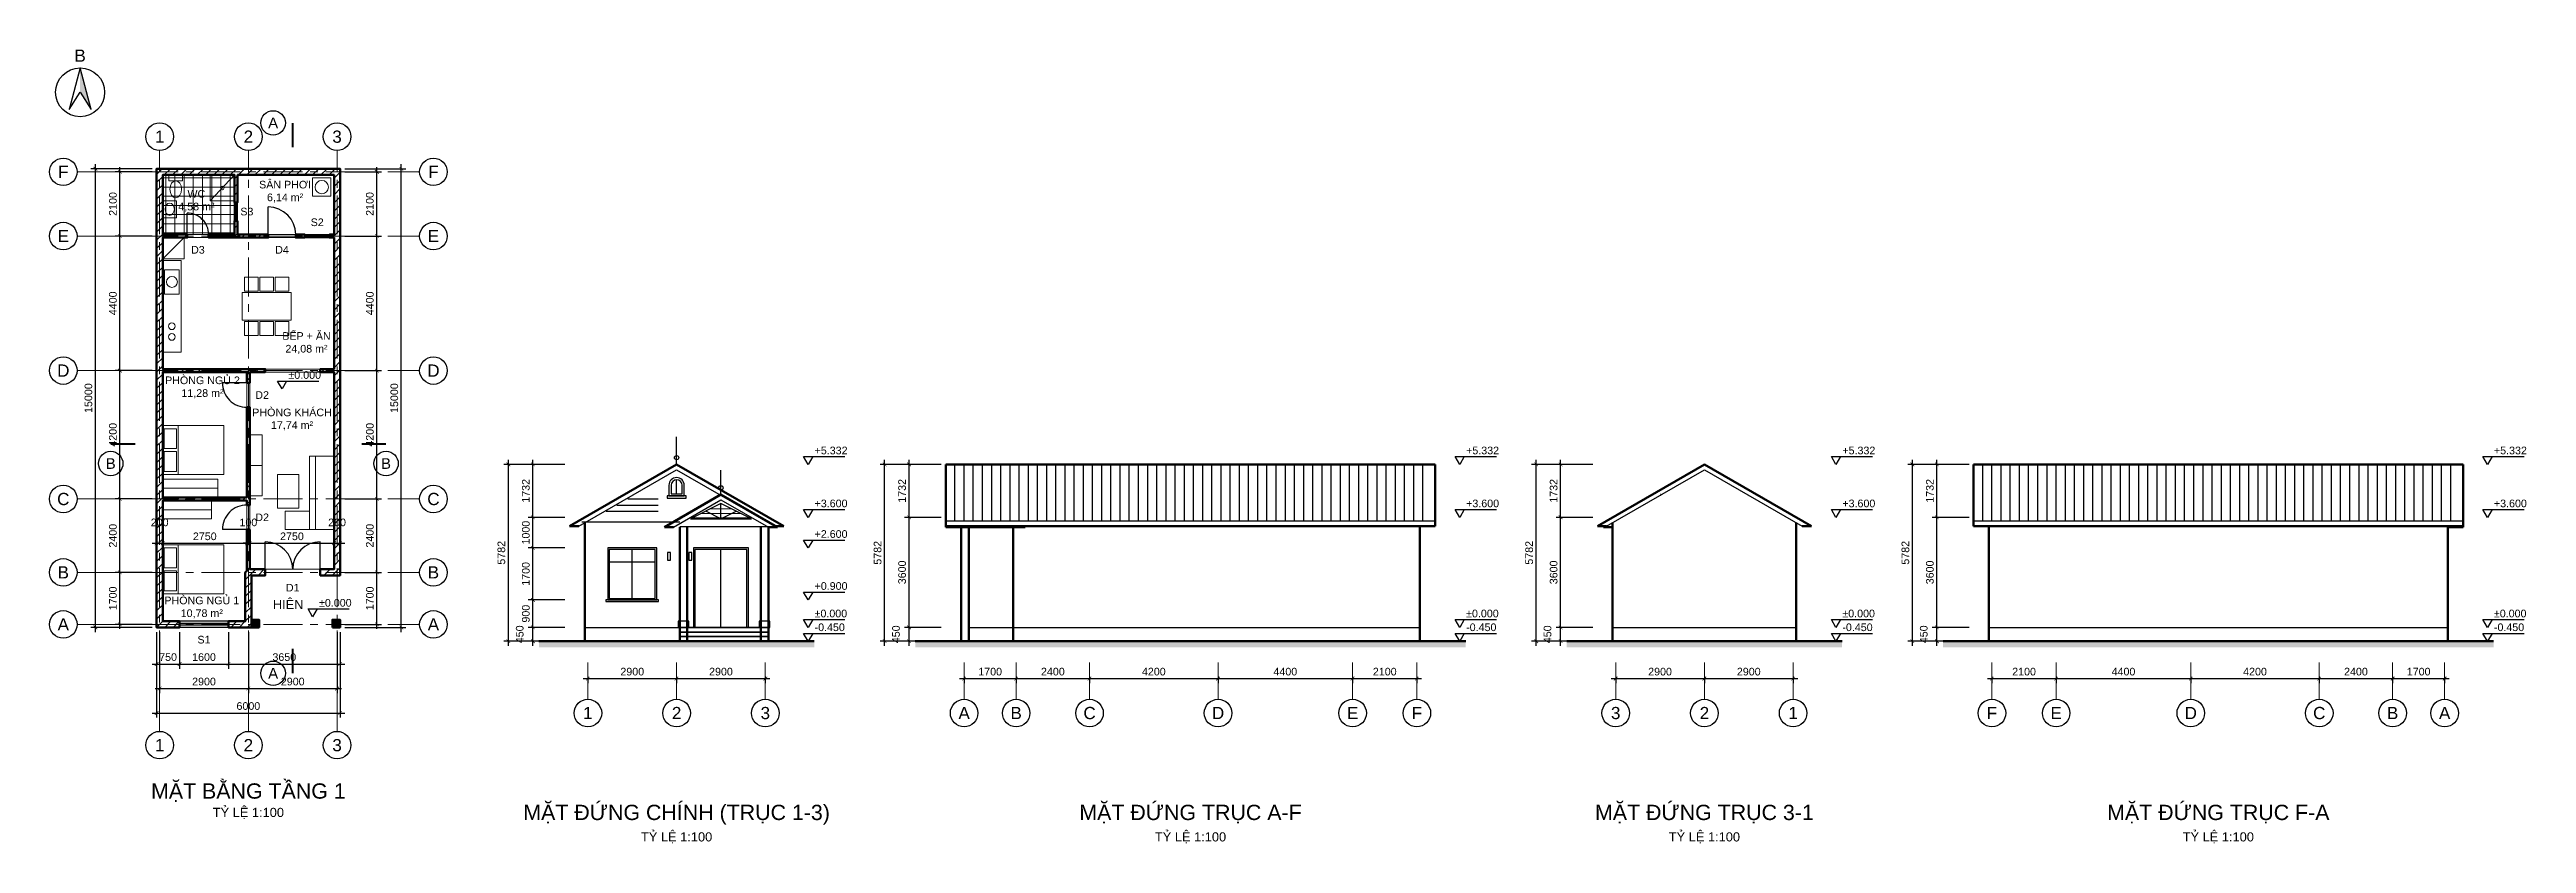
# Model space of a CAD drawing. Header units: millimetres. Extents: x -3500 to 198005, y -63125 to 18900.
# Drawn here: x -3500 to 77474, y -7066 to 18900 of the extents above; entities that cross this region are included whole.
import ezdxf
from ezdxf.enums import TextEntityAlignment as Align

# ---------------------------------------------------------------- set-up
doc = ezdxf.new("R2010")
doc.units = ezdxf.units.MM
doc.header["$LTSCALE"] = 40
doc.linetypes.add('CENTER', pattern=[50.8, 31.75, -6.35, 6.35, -6.35])
doc.linetypes.add('HIDDEN', pattern=[9.525, 6.35, -3.175])
for name, color, linetype, lineweight in [('A-ANNO-DIMS', 1, 'Continuous', 18), ('A-ANNO-ROOM', 7, 'Continuous', 25), ('A-ANNO-SYMB', 7, 'Continuous', 25), ('A-ANNO-TEXT', 7, 'Continuous', 18), ('A-DOOR', 3, 'Continuous', 25), ('A-ELEV', 7, 'Continuous', 25), ('A-ELEV-OTLN', 7, 'Continuous', 50), ('A-ELEV-PATT', 8, 'Continuous', 9), ('A-FLOR-FIXT', 5, 'Continuous', 18), ('A-FLOR-PATT', 8, 'Continuous', 9), ('A-FURN', 8, 'Continuous', 18), ('A-GLAZ', 4, 'Continuous', 25), ('A-OPEN', 8, 'HIDDEN', 18), ('A-SECT-PATT', 8, 'Continuous', 9), ('A-WALL', 7, 'Continuous', 50), ('A-WALL-PATT', 8, 'Continuous', 9), ('S-COLS', 7, 'Continuous', 50), ('S-COLS-PATT', 8, 'Continuous', 9), ('S-GRID', 1, 'CENTER', 18), ('S-GRID-IDEN', 7, 'Continuous', 25)]:
    doc.layers.add(name, color=color, linetype=linetype, lineweight=lineweight)
doc.layers.add('A-AREA', color=30, linetype='Continuous', lineweight=9, plot=False)
doc.styles.add('MCP-ARIAL', font='arial.ttf')
doc.dimstyles.new('MCP-1-100', dxfattribs={"dimscale": 100, "dimtxt": 2.5, "dimasz": 1.2, "dimexe": 1.5, "dimexo": 1.5, "dimgap": 1, "dimtad": 1, "dimdec": 0, "dimdsep": 46, "dimtxsty": 'MCP-ARIAL', "dimblk": 'ARCHTICK', "dimblk1": 'ARCHTICK', "dimblk2": 'ARCHTICK', "dimcen": 0.09, "dimdle": 1.5, "dimclrd": 256, "dimclre": 256, "dimclrt": 256, "dimadec": 0, "dimazin": 0, "dimtfac": 1, "dimtdec": 4, "dimtmove": 2, "dimatfit": 3, "dimfxl": 1, "dimtolj": 1, "dimtzin": 0, "dimarcsym": 0})

msp = doc.modelspace()

# ---------------------------------------------------------------- texts
at = {"layer": 'A-ANNO-ROOM', "char_height": 250, "attachment_point": 5, "style": 'MCP-ARIAL'}
for s, insert in [('SÂN PHƠI\\P6,14 m²', (4200, 14250)), ('WC\\P4,58 m²', (1300, 13950)), ('BẾP + ĂN\\P24,08 m²', (4900, 9300)), ('PHÒNG NGỦ 2\\P11,28 m²', (1499.864, 7850)), ('PHÒNG KHÁCH\\P17,74 m²', (4427.405, 6800)), ('PHÒNG NGỦ 1\\P10,78 m²', (1477.012, 650))]:
    msp.add_mtext(s, dxfattribs=dict(at, insert=insert))
at = {"layer": 'A-ANNO-SYMB', "style": 'MCP-ARIAL'}
for s, height, p in [('B', 400, (-2500, 18700)), ('A', 350, (3810, 16500)), ('B', 350, (-1500, 5360)), ('B', 350, (7500, 5360)), ('A', 350, (3810, -1500))]:
    msp.add_text(s, height=height, dxfattribs=at).set_placement(p, align=Align.MIDDLE_CENTER)
for s, p in [('±0.000', (4310, 8130)), ('+5.332', (21510, 5662)), ('+5.332', (42810, 5662)), ('+5.332', (55110, 5662)), ('+5.332', (76410, 5662)), ('+3.600', (21510, 3930)), ('+3.600', (42810, 3930)), ('+3.600', (55110, 3930)), ('+3.600', (76410, 3930)), ('+2.600', (21510, 2930)), ('±0.000', (5310, 680)), ('+0.900', (21510, 1230)), ('±0.000', (21510, 330)), ('-0.450', (21510, -120)), ('±0.000', (42810, 330)), ('-0.450', (42810, -120)), ('±0.000', (55110, 330)), ('-0.450', (55110, -120)), ('±0.000', (76410, 330)), ('-0.450', (76410, -120))]:
    msp.add_text(s, height=250, dxfattribs=at).set_placement(p)
at = {"layer": 'A-ANNO-TEXT', "style": 'MCP-ARIAL'}
for s, height, p in [('S3', 250, (2950, 13600)), ('S2', 250, (5250, 13250)), ('D3', 250, (1350, 12350)), ('D4', 250, (4100, 12350)), ('D2', 250, (3450, 7600)), ('D2', 250, (3450, 3600)), ('HIÊN', 300, (4300, 750)), ('D1', 250, (4450, 1300)), ('S1', 250, (1550, -400))]:
    msp.add_text(s, height=height, dxfattribs=at).set_placement(p, align=Align.MIDDLE_CENTER)
for s, height, p in [('MẶT BẰNG TẦNG 1', 500, (3000, -5600)), ('TỶ LỆ 1:100', 300, (3000, -6200)), ('MẶT ĐỨNG CHÍNH (TRỤC 1-3)', 500, (17000, -6300)), ('MẶT ĐỨNG TRỤC A-F', 500, (33800, -6300)), ('MẶT ĐỨNG TRỤC 3-1', 500, (50600, -6300)), ('MẶT ĐỨNG TRỤC F-A', 500, (67400, -6300)), ('TỶ LỆ 1:100', 300, (17000, -7000)), ('TỶ LỆ 1:100', 300, (33800, -7000)), ('TỶ LỆ 1:100', 300, (50600, -7000)), ('TỶ LỆ 1:100', 300, (67400, -7000))]:
    msp.add_text(s, height=height, dxfattribs=at).set_placement(p, align=Align.CENTER)
at = {"layer": 'S-GRID-IDEN', "style": 'MCP-ARIAL'}
for s, p in [('1', (100, 16050)), ('2', (3000, 16050)), ('3', (5900, 16050)), ('F', (-3050, 14900)), ('F', (9050, 14900)), ('E', (-3050, 12800)), ('E', (9050, 12800)), ('D', (-3050, 8400)), ('D', (9050, 8400)), ('C', (-3050, 4200)), ('C', (9050, 4200)), ('B', (-3050, 1800)), ('B', (9050, 1800)), ('A', (-3050, 100)), ('A', (9050, 100)), ('1', (14100, -2800)), ('2', (17000, -2800)), ('3', (19900, -2800)), ('A', (26400, -2800)), ('B', (28100, -2800)), ('C', (30500, -2800)), ('D', (34700, -2800)), ('E', (39100, -2800)), ('F', (41200, -2800)), ('3', (47700, -2800)), ('2', (50600, -2800)), ('1', (53500, -2800)), ('F', (60000, -2800)), ('E', (62100, -2800)), ('D', (66500, -2800)), ('C', (70700, -2800)), ('B', (73100, -2800)), ('A', (74800, -2800)), ('1', (100, -3850)), ('2', (3000, -3850)), ('3', (5900, -3850))]:
    msp.add_text(s, height=400, dxfattribs=at).set_placement(p, align=Align.MIDDLE_CENTER)

# ---------------------------------------------------------------- blocks, each defined once
blk = doc.blocks.new('_ArchTick')
at = {"color": 0, "linetype": 'ByBlock', "const_width": 0.15}
blk.add_lwpolyline([(-0.5, -0.5), (0.5, 0.5)], dxfattribs=at)
blk = doc.blocks.new('*D2')
at = {"layer": 'A-ANNO-DIMS', "lineweight": -2, "transparency": 16777216}
for p, q in [((0, -150), (0, -1350)), ((750, -150), (750, -1350)), ((-150, -1200), (900, -1200))]:
    blk.add_line(p, q, dxfattribs=at)
at = {"layer": 'Defpoints', "color": 0, "transparency": 16777216}
for p in [(0, 0), (750, 0), (750, -1200)]:
    blk.add_point(p, dxfattribs=at)
at = {"layer": 'A-ANNO-DIMS', "lineweight": -2, "transparency": 16777216, "xscale": 120, "yscale": 120, "zscale": 120, "rotation": 180}
blk.add_blockref('_ArchTick', (0, -1200), dxfattribs=at)
at = {"layer": 'A-ANNO-DIMS', "lineweight": -2, "transparency": 16777216, "xscale": 120, "yscale": 120, "zscale": 120}
blk.add_blockref('_ArchTick', (750, -1200), dxfattribs=at)
at = {"layer": 'A-ANNO-DIMS', "transparency": 16777216, "insert": (375, -972), "char_height": 250, "attachment_point": 5, "style": 'MCP-ARIAL'}
blk.add_mtext('\\A1;750', dxfattribs=at)
blk = doc.blocks.new('*D3')
at = {"layer": 'A-ANNO-DIMS', "lineweight": -2, "transparency": 16777216}
for p, q in [((750, -150), (750, -1350)), ((2350, -150), (2350, -1350)), ((600, -1200), (2500, -1200))]:
    blk.add_line(p, q, dxfattribs=at)
at = {"layer": 'Defpoints', "color": 0, "transparency": 16777216}
for p in [(750, 0), (2350, 0), (2350, -1200)]:
    blk.add_point(p, dxfattribs=at)
at = {"layer": 'A-ANNO-DIMS', "lineweight": -2, "transparency": 16777216, "xscale": 120, "yscale": 120, "zscale": 120, "rotation": 180}
blk.add_blockref('_ArchTick', (750, -1200), dxfattribs=at)
at = {"layer": 'A-ANNO-DIMS', "lineweight": -2, "transparency": 16777216, "xscale": 120, "yscale": 120, "zscale": 120}
blk.add_blockref('_ArchTick', (2350, -1200), dxfattribs=at)
at = {"layer": 'A-ANNO-DIMS', "transparency": 16777216, "insert": (1550, -972), "char_height": 250, "attachment_point": 5, "style": 'MCP-ARIAL'}
blk.add_mtext('\\A1;1600', dxfattribs=at)
blk = doc.blocks.new('*D4')
at = {"layer": 'A-ANNO-DIMS', "lineweight": -2, "transparency": 16777216}
for p, q in [((2350, -150), (2350, -1350)), ((6000, -150), (6000, -1350)), ((2200, -1200), (6150, -1200))]:
    blk.add_line(p, q, dxfattribs=at)
at = {"layer": 'Defpoints', "color": 0, "transparency": 16777216}
for p in [(2350, 0), (6000, 0), (6000, -1200)]:
    blk.add_point(p, dxfattribs=at)
at = {"layer": 'A-ANNO-DIMS', "lineweight": -2, "transparency": 16777216, "xscale": 120, "yscale": 120, "zscale": 120, "rotation": 180}
blk.add_blockref('_ArchTick', (2350, -1200), dxfattribs=at)
at = {"layer": 'A-ANNO-DIMS', "lineweight": -2, "transparency": 16777216, "xscale": 120, "yscale": 120, "zscale": 120}
blk.add_blockref('_ArchTick', (6000, -1200), dxfattribs=at)
at = {"layer": 'A-ANNO-DIMS', "transparency": 16777216, "insert": (4175, -972), "char_height": 250, "attachment_point": 5, "style": 'MCP-ARIAL'}
blk.add_mtext('\\A1;3650', dxfattribs=at)
blk = doc.blocks.new('*D5')
at = {"layer": 'A-ANNO-DIMS', "lineweight": -2, "transparency": 16777216}
for p, q in [((100, -150), (100, -2150)), ((3000, -150), (3000, -2150)), ((-50, -2000), (3150, -2000))]:
    blk.add_line(p, q, dxfattribs=at)
at = {"layer": 'Defpoints', "color": 0, "transparency": 16777216}
for p in [(100, 0), (3000, 0), (3000, -2000)]:
    blk.add_point(p, dxfattribs=at)
at = {"layer": 'A-ANNO-DIMS', "lineweight": -2, "transparency": 16777216, "xscale": 120, "yscale": 120, "zscale": 120, "rotation": 180}
blk.add_blockref('_ArchTick', (100, -2000), dxfattribs=at)
at = {"layer": 'A-ANNO-DIMS', "lineweight": -2, "transparency": 16777216, "xscale": 120, "yscale": 120, "zscale": 120}
blk.add_blockref('_ArchTick', (3000, -2000), dxfattribs=at)
at = {"layer": 'A-ANNO-DIMS', "transparency": 16777216, "insert": (1550, -1772), "char_height": 250, "attachment_point": 5, "style": 'MCP-ARIAL'}
blk.add_mtext('\\A1;2900', dxfattribs=at)
blk = doc.blocks.new('*D6')
at = {"layer": 'A-ANNO-DIMS', "lineweight": -2, "transparency": 16777216}
for p, q in [((3000, -150), (3000, -2150)), ((5900, -150), (5900, -2150)), ((2850, -2000), (6050, -2000))]:
    blk.add_line(p, q, dxfattribs=at)
at = {"layer": 'Defpoints', "color": 0, "transparency": 16777216}
for p in [(3000, 0), (5900, 0), (5900, -2000)]:
    blk.add_point(p, dxfattribs=at)
at = {"layer": 'A-ANNO-DIMS', "lineweight": -2, "transparency": 16777216, "xscale": 120, "yscale": 120, "zscale": 120, "rotation": 180}
blk.add_blockref('_ArchTick', (3000, -2000), dxfattribs=at)
at = {"layer": 'A-ANNO-DIMS', "lineweight": -2, "transparency": 16777216, "xscale": 120, "yscale": 120, "zscale": 120}
blk.add_blockref('_ArchTick', (5900, -2000), dxfattribs=at)
at = {"layer": 'A-ANNO-DIMS', "transparency": 16777216, "insert": (4450, -1772), "char_height": 250, "attachment_point": 5, "style": 'MCP-ARIAL'}
blk.add_mtext('\\A1;2900', dxfattribs=at)
blk = doc.blocks.new('*D7')
at = {"layer": 'A-ANNO-DIMS', "lineweight": -2, "transparency": 16777216}
for p, q in [((0, -150), (0, -2950)), ((6000, -150), (6000, -2950)), ((-150, -2800), (6150, -2800))]:
    blk.add_line(p, q, dxfattribs=at)
at = {"layer": 'Defpoints', "color": 0, "transparency": 16777216}
for p in [(0, 0), (6000, 0), (6000, -2800)]:
    blk.add_point(p, dxfattribs=at)
at = {"layer": 'A-ANNO-DIMS', "lineweight": -2, "transparency": 16777216, "xscale": 120, "yscale": 120, "zscale": 120, "rotation": 180}
blk.add_blockref('_ArchTick', (0, -2800), dxfattribs=at)
at = {"layer": 'A-ANNO-DIMS', "lineweight": -2, "transparency": 16777216, "xscale": 120, "yscale": 120, "zscale": 120}
blk.add_blockref('_ArchTick', (6000, -2800), dxfattribs=at)
at = {"layer": 'A-ANNO-DIMS', "transparency": 16777216, "insert": (3000, -2572), "char_height": 250, "attachment_point": 5, "style": 'MCP-ARIAL'}
blk.add_mtext('\\A1;6000', dxfattribs=at)
blk = doc.blocks.new('*D8')
at = {"layer": 'A-ANNO-DIMS', "lineweight": -2, "transparency": 16777216}
for p, q in [((-150, 1800), (-1350, 1800)), ((-1200, -50), (-1200, 1950)), ((-150, 100), (-1350, 100))]:
    blk.add_line(p, q, dxfattribs=at)
at = {"layer": 'Defpoints', "color": 0, "transparency": 16777216}
for p in [(-1200, 1800), (0, 1800), (0, 100)]:
    blk.add_point(p, dxfattribs=at)
at = {"layer": 'A-ANNO-DIMS', "lineweight": -2, "transparency": 16777216, "xscale": 120, "yscale": 120, "zscale": 120}
for p, rotation in [((-1200, 1800), 90), ((-1200, 100), 270)]:
    blk.add_blockref('_ArchTick', p, dxfattribs=dict(at, rotation=rotation))
at = {"layer": 'A-ANNO-DIMS', "transparency": 16777216, "insert": (-1428, 950), "char_height": 250, "attachment_point": 5, "rotation": 90, "style": 'MCP-ARIAL'}
blk.add_mtext('\\A1;1700', dxfattribs=at)
blk = doc.blocks.new('*D9')
at = {"layer": 'A-ANNO-DIMS', "lineweight": -2, "transparency": 16777216}
for p, q in [((-150, 4200), (-1350, 4200)), ((-1200, 1650), (-1200, 4350)), ((-150, 1800), (-1350, 1800))]:
    blk.add_line(p, q, dxfattribs=at)
at = {"layer": 'Defpoints', "color": 0, "transparency": 16777216}
for p in [(-1200, 4200), (0, 4200), (0, 1800)]:
    blk.add_point(p, dxfattribs=at)
at = {"layer": 'A-ANNO-DIMS', "lineweight": -2, "transparency": 16777216, "xscale": 120, "yscale": 120, "zscale": 120}
for p, rotation in [((-1200, 4200), 90), ((-1200, 1800), 270)]:
    blk.add_blockref('_ArchTick', p, dxfattribs=dict(at, rotation=rotation))
at = {"layer": 'A-ANNO-DIMS', "transparency": 16777216, "insert": (-1428, 3000), "char_height": 250, "attachment_point": 5, "rotation": 90, "style": 'MCP-ARIAL'}
blk.add_mtext('\\A1;2400', dxfattribs=at)
blk = doc.blocks.new('*D10')
at = {"layer": 'A-ANNO-DIMS', "lineweight": -2, "transparency": 16777216}
for p, q in [((-150, 8400), (-1350, 8400)), ((-1200, 4050), (-1200, 8550)), ((-150, 4200), (-1350, 4200))]:
    blk.add_line(p, q, dxfattribs=at)
at = {"layer": 'Defpoints', "color": 0, "transparency": 16777216}
for p in [(-1200, 8400), (0, 8400), (0, 4200)]:
    blk.add_point(p, dxfattribs=at)
at = {"layer": 'A-ANNO-DIMS', "lineweight": -2, "transparency": 16777216, "xscale": 120, "yscale": 120, "zscale": 120}
for p, rotation in [((-1200, 8400), 90), ((-1200, 4200), 270)]:
    blk.add_blockref('_ArchTick', p, dxfattribs=dict(at, rotation=rotation))
at = {"layer": 'A-ANNO-DIMS', "transparency": 16777216, "insert": (-1428, 6300), "char_height": 250, "attachment_point": 5, "rotation": 90, "style": 'MCP-ARIAL'}
blk.add_mtext('\\A1;4200', dxfattribs=at)
blk = doc.blocks.new('*D11')
at = {"layer": 'A-ANNO-DIMS', "lineweight": -2, "transparency": 16777216}
for p, q in [((-150, 12800), (-1350, 12800)), ((-1200, 8250), (-1200, 12950)), ((-150, 8400), (-1350, 8400))]:
    blk.add_line(p, q, dxfattribs=at)
at = {"layer": 'Defpoints', "color": 0, "transparency": 16777216}
for p in [(-1200, 12800), (0, 12800), (0, 8400)]:
    blk.add_point(p, dxfattribs=at)
at = {"layer": 'A-ANNO-DIMS', "lineweight": -2, "transparency": 16777216, "xscale": 120, "yscale": 120, "zscale": 120}
for p, rotation in [((-1200, 12800), 90), ((-1200, 8400), 270)]:
    blk.add_blockref('_ArchTick', p, dxfattribs=dict(at, rotation=rotation))
at = {"layer": 'A-ANNO-DIMS', "transparency": 16777216, "insert": (-1428, 10600), "char_height": 250, "attachment_point": 5, "rotation": 90, "style": 'MCP-ARIAL'}
blk.add_mtext('\\A1;4400', dxfattribs=at)
blk = doc.blocks.new('*D12')
at = {"layer": 'A-ANNO-DIMS', "lineweight": -2, "transparency": 16777216}
for p, q in [((-150, 14900), (-1350, 14900)), ((-1200, 12650), (-1200, 15050)), ((-150, 12800), (-1350, 12800))]:
    blk.add_line(p, q, dxfattribs=at)
at = {"layer": 'Defpoints', "color": 0, "transparency": 16777216}
for p in [(-1200, 14900), (0, 14900), (0, 12800)]:
    blk.add_point(p, dxfattribs=at)
at = {"layer": 'A-ANNO-DIMS', "lineweight": -2, "transparency": 16777216, "xscale": 120, "yscale": 120, "zscale": 120}
for p, rotation in [((-1200, 14900), 90), ((-1200, 12800), 270)]:
    blk.add_blockref('_ArchTick', p, dxfattribs=dict(at, rotation=rotation))
at = {"layer": 'A-ANNO-DIMS', "transparency": 16777216, "insert": (-1428, 13850), "char_height": 250, "attachment_point": 5, "rotation": 90, "style": 'MCP-ARIAL'}
blk.add_mtext('\\A1;2100', dxfattribs=at)
blk = doc.blocks.new('*D13')
at = {"layer": 'A-ANNO-DIMS', "lineweight": -2, "transparency": 16777216}
for p, q in [((-150, 15000), (-2150, 15000)), ((-2000, -150), (-2000, 15150)), ((-150, 0), (-2150, 0))]:
    blk.add_line(p, q, dxfattribs=at)
at = {"layer": 'Defpoints', "color": 0, "transparency": 16777216}
for p in [(-2000, 15000), (0, 15000), (0, 0)]:
    blk.add_point(p, dxfattribs=at)
at = {"layer": 'A-ANNO-DIMS', "lineweight": -2, "transparency": 16777216, "xscale": 120, "yscale": 120, "zscale": 120}
for p, rotation in [((-2000, 15000), 90), ((-2000, 0), 270)]:
    blk.add_blockref('_ArchTick', p, dxfattribs=dict(at, rotation=rotation))
at = {"layer": 'A-ANNO-DIMS', "transparency": 16777216, "insert": (-2228, 7500), "char_height": 250, "attachment_point": 5, "rotation": 90, "style": 'MCP-ARIAL'}
blk.add_mtext('\\A1;15000', dxfattribs=at)
blk = doc.blocks.new('*D14')
at = {"layer": 'A-ANNO-DIMS', "lineweight": -2, "transparency": 16777216}
for p, q in [((6150, 1800), (7350, 1800)), ((7200, -50), (7200, 1950)), ((6150, 100), (7350, 100))]:
    blk.add_line(p, q, dxfattribs=at)
at = {"layer": 'Defpoints', "color": 0, "transparency": 16777216}
for p in [(6000, 1800), (7200, 1800), (6000, 100)]:
    blk.add_point(p, dxfattribs=at)
at = {"layer": 'A-ANNO-DIMS', "lineweight": -2, "transparency": 16777216, "xscale": 120, "yscale": 120, "zscale": 120}
for p, rotation in [((7200, 1800), 90), ((7200, 100), 270)]:
    blk.add_blockref('_ArchTick', p, dxfattribs=dict(at, rotation=rotation))
at = {"layer": 'A-ANNO-DIMS', "transparency": 16777216, "insert": (6972, 950), "char_height": 250, "attachment_point": 5, "rotation": 90, "style": 'MCP-ARIAL'}
blk.add_mtext('\\A1;1700', dxfattribs=at)
blk = doc.blocks.new('*D15')
at = {"layer": 'A-ANNO-DIMS', "lineweight": -2, "transparency": 16777216}
for p, q in [((6150, 4200), (7350, 4200)), ((7200, 1650), (7200, 4350)), ((6150, 1800), (7350, 1800))]:
    blk.add_line(p, q, dxfattribs=at)
at = {"layer": 'Defpoints', "color": 0, "transparency": 16777216}
for p in [(6000, 4200), (7200, 4200), (6000, 1800)]:
    blk.add_point(p, dxfattribs=at)
at = {"layer": 'A-ANNO-DIMS', "lineweight": -2, "transparency": 16777216, "xscale": 120, "yscale": 120, "zscale": 120}
for p, rotation in [((7200, 4200), 90), ((7200, 1800), 270)]:
    blk.add_blockref('_ArchTick', p, dxfattribs=dict(at, rotation=rotation))
at = {"layer": 'A-ANNO-DIMS', "transparency": 16777216, "insert": (6972, 3000), "char_height": 250, "attachment_point": 5, "rotation": 90, "style": 'MCP-ARIAL'}
blk.add_mtext('\\A1;2400', dxfattribs=at)
blk = doc.blocks.new('*D16')
at = {"layer": 'A-ANNO-DIMS', "lineweight": -2, "transparency": 16777216}
for p, q in [((6150, 8400), (7350, 8400)), ((7200, 4050), (7200, 8550)), ((6150, 4200), (7350, 4200))]:
    blk.add_line(p, q, dxfattribs=at)
at = {"layer": 'Defpoints', "color": 0, "transparency": 16777216}
for p in [(6000, 8400), (7200, 8400), (6000, 4200)]:
    blk.add_point(p, dxfattribs=at)
at = {"layer": 'A-ANNO-DIMS', "lineweight": -2, "transparency": 16777216, "xscale": 120, "yscale": 120, "zscale": 120}
for p, rotation in [((7200, 8400), 90), ((7200, 4200), 270)]:
    blk.add_blockref('_ArchTick', p, dxfattribs=dict(at, rotation=rotation))
at = {"layer": 'A-ANNO-DIMS', "transparency": 16777216, "insert": (6972, 6300), "char_height": 250, "attachment_point": 5, "rotation": 90, "style": 'MCP-ARIAL'}
blk.add_mtext('\\A1;4200', dxfattribs=at)
blk = doc.blocks.new('*D17')
at = {"layer": 'A-ANNO-DIMS', "lineweight": -2, "transparency": 16777216}
for p, q in [((6150, 12800), (7350, 12800)), ((7200, 8250), (7200, 12950)), ((6150, 8400), (7350, 8400))]:
    blk.add_line(p, q, dxfattribs=at)
at = {"layer": 'Defpoints', "color": 0, "transparency": 16777216}
for p in [(6000, 12800), (7200, 12800), (6000, 8400)]:
    blk.add_point(p, dxfattribs=at)
at = {"layer": 'A-ANNO-DIMS', "lineweight": -2, "transparency": 16777216, "xscale": 120, "yscale": 120, "zscale": 120}
for p, rotation in [((7200, 12800), 90), ((7200, 8400), 270)]:
    blk.add_blockref('_ArchTick', p, dxfattribs=dict(at, rotation=rotation))
at = {"layer": 'A-ANNO-DIMS', "transparency": 16777216, "insert": (6972, 10600), "char_height": 250, "attachment_point": 5, "rotation": 90, "style": 'MCP-ARIAL'}
blk.add_mtext('\\A1;4400', dxfattribs=at)
blk = doc.blocks.new('*D18')
at = {"layer": 'A-ANNO-DIMS', "lineweight": -2, "transparency": 16777216}
for p, q in [((6150, 14900), (7350, 14900)), ((7200, 12650), (7200, 15050)), ((6150, 12800), (7350, 12800))]:
    blk.add_line(p, q, dxfattribs=at)
at = {"layer": 'Defpoints', "color": 0, "transparency": 16777216}
for p in [(6000, 14900), (7200, 14900), (6000, 12800)]:
    blk.add_point(p, dxfattribs=at)
at = {"layer": 'A-ANNO-DIMS', "lineweight": -2, "transparency": 16777216, "xscale": 120, "yscale": 120, "zscale": 120}
for p, rotation in [((7200, 14900), 90), ((7200, 12800), 270)]:
    blk.add_blockref('_ArchTick', p, dxfattribs=dict(at, rotation=rotation))
at = {"layer": 'A-ANNO-DIMS', "transparency": 16777216, "insert": (6972, 13850), "char_height": 250, "attachment_point": 5, "rotation": 90, "style": 'MCP-ARIAL'}
blk.add_mtext('\\A1;2100', dxfattribs=at)
blk = doc.blocks.new('*D19')
at = {"layer": 'A-ANNO-DIMS', "lineweight": -2, "transparency": 16777216}
for p, q in [((6150, 15000), (8150, 15000)), ((8000, -150), (8000, 15150)), ((6150, 0), (8150, 0))]:
    blk.add_line(p, q, dxfattribs=at)
at = {"layer": 'Defpoints', "color": 0, "transparency": 16777216}
for p in [(6000, 15000), (8000, 15000), (6000, 0)]:
    blk.add_point(p, dxfattribs=at)
at = {"layer": 'A-ANNO-DIMS', "lineweight": -2, "transparency": 16777216, "xscale": 120, "yscale": 120, "zscale": 120}
for p, rotation in [((8000, 15000), 90), ((8000, 0), 270)]:
    blk.add_blockref('_ArchTick', p, dxfattribs=dict(at, rotation=rotation))
at = {"layer": 'A-ANNO-DIMS', "transparency": 16777216, "insert": (7772, 7500), "char_height": 250, "attachment_point": 5, "rotation": 90, "style": 'MCP-ARIAL'}
blk.add_mtext('\\A1;15000', dxfattribs=at)
blk = doc.blocks.new('*D20')
at = {"layer": 'A-ANNO-DIMS', "lineweight": -2, "transparency": 16777216}
blk.add_line((-150, 2750), (350, 2750), dxfattribs=at)
at = {"layer": 'Defpoints', "color": 0, "transparency": 16777216}
for p in [(0, 2750), (200, 2750), (200, 2750)]:
    blk.add_point(p, dxfattribs=at)
at = {"layer": 'A-ANNO-DIMS', "lineweight": -2, "transparency": 16777216, "xscale": 120, "yscale": 120, "zscale": 120, "rotation": 180}
blk.add_blockref('_ArchTick', (0, 2750), dxfattribs=at)
at = {"layer": 'A-ANNO-DIMS', "lineweight": -2, "transparency": 16777216, "xscale": 120, "yscale": 120, "zscale": 120}
blk.add_blockref('_ArchTick', (200, 2750), dxfattribs=at)
at = {"layer": 'A-ANNO-DIMS', "transparency": 16777216, "insert": (100, 3433), "char_height": 250, "attachment_point": 5, "style": 'MCP-ARIAL'}
blk.add_mtext('\\A1;200', dxfattribs=at)
blk = doc.blocks.new('*D21')
at = {"layer": 'A-ANNO-DIMS', "lineweight": -2, "transparency": 16777216}
blk.add_line((50, 2750), (3100, 2750), dxfattribs=at)
at = {"layer": 'Defpoints', "color": 0, "transparency": 16777216}
for p in [(200, 2750), (2950, 2750), (2950, 2750)]:
    blk.add_point(p, dxfattribs=at)
at = {"layer": 'A-ANNO-DIMS', "lineweight": -2, "transparency": 16777216, "xscale": 120, "yscale": 120, "zscale": 120, "rotation": 180}
blk.add_blockref('_ArchTick', (200, 2750), dxfattribs=at)
at = {"layer": 'A-ANNO-DIMS', "lineweight": -2, "transparency": 16777216, "xscale": 120, "yscale": 120, "zscale": 120}
blk.add_blockref('_ArchTick', (2950, 2750), dxfattribs=at)
at = {"layer": 'A-ANNO-DIMS', "transparency": 16777216, "insert": (1575, 2978), "char_height": 250, "attachment_point": 5, "style": 'MCP-ARIAL'}
blk.add_mtext('\\A1;2750', dxfattribs=at)
blk = doc.blocks.new('*D22')
at = {"layer": 'A-ANNO-DIMS', "lineweight": -2, "transparency": 16777216}
for p, q in [((2950, 2750), (2830, 2750)), ((2950, 2750), (3050, 2750)), ((3050, 2750), (3170, 2750))]:
    blk.add_line(p, q, dxfattribs=at)
at = {"layer": 'Defpoints', "color": 0, "transparency": 16777216}
for p in [(2950, 2750), (3050, 2750), (3050, 2750)]:
    blk.add_point(p, dxfattribs=at)
at = {"layer": 'A-ANNO-DIMS', "lineweight": -2, "transparency": 16777216, "xscale": 120, "yscale": 120, "zscale": 120}
blk.add_blockref('_ArchTick', (2950, 2750), dxfattribs=at)
at = {"layer": 'A-ANNO-DIMS', "lineweight": -2, "transparency": 16777216, "xscale": 120, "yscale": 120, "zscale": 120, "rotation": 180}
blk.add_blockref('_ArchTick', (3050, 2750), dxfattribs=at)
at = {"layer": 'A-ANNO-DIMS', "transparency": 16777216, "insert": (3000, 3433), "char_height": 250, "attachment_point": 5, "style": 'MCP-ARIAL'}
blk.add_mtext('\\A1;100', dxfattribs=at)
blk = doc.blocks.new('*D23')
at = {"layer": 'A-ANNO-DIMS', "lineweight": -2, "transparency": 16777216}
blk.add_line((2900, 2750), (5950, 2750), dxfattribs=at)
at = {"layer": 'Defpoints', "color": 0, "transparency": 16777216}
for p in [(3050, 2750), (5800, 2750), (5800, 2750)]:
    blk.add_point(p, dxfattribs=at)
at = {"layer": 'A-ANNO-DIMS', "lineweight": -2, "transparency": 16777216, "xscale": 120, "yscale": 120, "zscale": 120, "rotation": 180}
blk.add_blockref('_ArchTick', (3050, 2750), dxfattribs=at)
at = {"layer": 'A-ANNO-DIMS', "lineweight": -2, "transparency": 16777216, "xscale": 120, "yscale": 120, "zscale": 120}
blk.add_blockref('_ArchTick', (5800, 2750), dxfattribs=at)
at = {"layer": 'A-ANNO-DIMS', "transparency": 16777216, "insert": (4425, 2978), "char_height": 250, "attachment_point": 5, "style": 'MCP-ARIAL'}
blk.add_mtext('\\A1;2750', dxfattribs=at)
blk = doc.blocks.new('*D24')
at = {"layer": 'A-ANNO-DIMS', "lineweight": -2, "transparency": 16777216}
blk.add_line((5650, 2750), (6150, 2750), dxfattribs=at)
at = {"layer": 'Defpoints', "color": 0, "transparency": 16777216}
for p in [(5800, 2750), (6000, 2750), (6000, 2750)]:
    blk.add_point(p, dxfattribs=at)
at = {"layer": 'A-ANNO-DIMS', "lineweight": -2, "transparency": 16777216, "xscale": 120, "yscale": 120, "zscale": 120, "rotation": 180}
blk.add_blockref('_ArchTick', (5800, 2750), dxfattribs=at)
at = {"layer": 'A-ANNO-DIMS', "lineweight": -2, "transparency": 16777216, "xscale": 120, "yscale": 120, "zscale": 120}
blk.add_blockref('_ArchTick', (6000, 2750), dxfattribs=at)
at = {"layer": 'A-ANNO-DIMS', "transparency": 16777216, "insert": (5900, 3433), "char_height": 250, "attachment_point": 5, "style": 'MCP-ARIAL'}
blk.add_mtext('\\A1;200', dxfattribs=at)
blk = doc.blocks.new('*D25')
at = {"layer": 'A-ANNO-DIMS', "lineweight": -2, "transparency": 16777216}
for p, q in [((12300, -600), (12300, 150)), ((13350, 0), (12150, 0)), ((13350, -450), (12150, -450))]:
    blk.add_line(p, q, dxfattribs=at)
at = {"layer": 'Defpoints', "color": 0, "transparency": 16777216}
for p in [(13500, 0), (12300, 0), (13500, -450)]:
    blk.add_point(p, dxfattribs=at)
at = {"layer": 'A-ANNO-DIMS', "lineweight": -2, "transparency": 16777216, "xscale": 120, "yscale": 120, "zscale": 120}
for p, rotation in [((12300, 0), 90), ((12300, -450), 270)]:
    blk.add_blockref('_ArchTick', p, dxfattribs=dict(at, rotation=rotation))
at = {"layer": 'A-ANNO-DIMS', "transparency": 16777216, "insert": (11872, -225), "char_height": 250, "attachment_point": 5, "rotation": 90, "style": 'MCP-ARIAL'}
blk.add_mtext('\\A1;450', dxfattribs=at)
blk = doc.blocks.new('*D26')
at = {"layer": 'A-ANNO-DIMS', "lineweight": -2, "transparency": 16777216}
for p, q in [((13350, 900), (12150, 900)), ((12300, -150), (12300, 1050)), ((13350, 0), (12150, 0))]:
    blk.add_line(p, q, dxfattribs=at)
at = {"layer": 'Defpoints', "color": 0, "transparency": 16777216}
for p in [(12300, 900), (13500, 900), (13500, 0)]:
    blk.add_point(p, dxfattribs=at)
at = {"layer": 'A-ANNO-DIMS', "lineweight": -2, "transparency": 16777216, "xscale": 120, "yscale": 120, "zscale": 120}
for p, rotation in [((12300, 900), 90), ((12300, 0), 270)]:
    blk.add_blockref('_ArchTick', p, dxfattribs=dict(at, rotation=rotation))
at = {"layer": 'A-ANNO-DIMS', "transparency": 16777216, "insert": (12072, 450), "char_height": 250, "attachment_point": 5, "rotation": 90, "style": 'MCP-ARIAL'}
blk.add_mtext('\\A1;900', dxfattribs=at)
blk = doc.blocks.new('*D27')
at = {"layer": 'A-ANNO-DIMS', "lineweight": -2, "transparency": 16777216}
for p, q in [((13350, 2600), (12150, 2600)), ((12300, 750), (12300, 2750)), ((13350, 900), (12150, 900))]:
    blk.add_line(p, q, dxfattribs=at)
at = {"layer": 'Defpoints', "color": 0, "transparency": 16777216}
for p in [(12300, 2600), (13500, 2600), (13500, 900)]:
    blk.add_point(p, dxfattribs=at)
at = {"layer": 'A-ANNO-DIMS', "lineweight": -2, "transparency": 16777216, "xscale": 120, "yscale": 120, "zscale": 120}
for p, rotation in [((12300, 2600), 90), ((12300, 900), 270)]:
    blk.add_blockref('_ArchTick', p, dxfattribs=dict(at, rotation=rotation))
at = {"layer": 'A-ANNO-DIMS', "transparency": 16777216, "insert": (12072, 1750), "char_height": 250, "attachment_point": 5, "rotation": 90, "style": 'MCP-ARIAL'}
blk.add_mtext('\\A1;1700', dxfattribs=at)
blk = doc.blocks.new('*D28')
at = {"layer": 'A-ANNO-DIMS', "lineweight": -2, "transparency": 16777216}
for p, q in [((13350, 3600), (12150, 3600)), ((12300, 2450), (12300, 3750)), ((13350, 2600), (12150, 2600))]:
    blk.add_line(p, q, dxfattribs=at)
at = {"layer": 'Defpoints', "color": 0, "transparency": 16777216}
for p in [(12300, 3600), (13500, 3600), (13500, 2600)]:
    blk.add_point(p, dxfattribs=at)
at = {"layer": 'A-ANNO-DIMS', "lineweight": -2, "transparency": 16777216, "xscale": 120, "yscale": 120, "zscale": 120}
for p, rotation in [((12300, 3600), 90), ((12300, 2600), 270)]:
    blk.add_blockref('_ArchTick', p, dxfattribs=dict(at, rotation=rotation))
at = {"layer": 'A-ANNO-DIMS', "transparency": 16777216, "insert": (12072, 3100), "char_height": 250, "attachment_point": 5, "rotation": 90, "style": 'MCP-ARIAL'}
blk.add_mtext('\\A1;1000', dxfattribs=at)
blk = doc.blocks.new('*D29')
at = {"layer": 'A-ANNO-DIMS', "lineweight": -2, "transparency": 16777216}
for p, q in [((13350, 5332), (12150, 5332)), ((12300, 3450), (12300, 5482)), ((13350, 3600), (12150, 3600))]:
    blk.add_line(p, q, dxfattribs=at)
at = {"layer": 'Defpoints', "color": 0, "transparency": 16777216}
for p in [(12300, 5332), (13500, 5332), (13500, 3600)]:
    blk.add_point(p, dxfattribs=at)
at = {"layer": 'A-ANNO-DIMS', "lineweight": -2, "transparency": 16777216, "xscale": 120, "yscale": 120, "zscale": 120}
for p, rotation in [((12300, 5332), 90), ((12300, 3600), 270)]:
    blk.add_blockref('_ArchTick', p, dxfattribs=dict(at, rotation=rotation))
at = {"layer": 'A-ANNO-DIMS', "transparency": 16777216, "insert": (12072, 4466), "char_height": 250, "attachment_point": 5, "rotation": 90, "style": 'MCP-ARIAL'}
blk.add_mtext('\\A1;1732', dxfattribs=at)
blk = doc.blocks.new('*D30')
at = {"layer": 'A-ANNO-DIMS', "lineweight": -2, "transparency": 16777216}
for p, q in [((13350, 5332), (11350, 5332)), ((11500, -600), (11500, 5482)), ((13350, -450), (11350, -450))]:
    blk.add_line(p, q, dxfattribs=at)
at = {"layer": 'Defpoints', "color": 0, "transparency": 16777216}
for p in [(11500, 5332), (13500, 5332), (13500, -450)]:
    blk.add_point(p, dxfattribs=at)
at = {"layer": 'A-ANNO-DIMS', "lineweight": -2, "transparency": 16777216, "xscale": 120, "yscale": 120, "zscale": 120}
for p, rotation in [((11500, 5332), 90), ((11500, -450), 270)]:
    blk.add_blockref('_ArchTick', p, dxfattribs=dict(at, rotation=rotation))
at = {"layer": 'A-ANNO-DIMS', "transparency": 16777216, "insert": (11272, 2441), "char_height": 250, "attachment_point": 5, "rotation": 90, "style": 'MCP-ARIAL'}
blk.add_mtext('\\A1;5782', dxfattribs=at)
blk = doc.blocks.new('*D31')
at = {"layer": 'A-ANNO-DIMS', "lineweight": -2, "transparency": 16777216}
for p, q in [((14100, -1600), (14100, -1825)), ((17000, -1600), (17000, -1825)), ((13950, -1675), (17150, -1675))]:
    blk.add_line(p, q, dxfattribs=at)
at = {"layer": 'Defpoints', "color": 0, "transparency": 16777216}
for p in [(14100, -1450), (17000, -1450), (17000, -1675)]:
    blk.add_point(p, dxfattribs=at)
at = {"layer": 'A-ANNO-DIMS', "lineweight": -2, "transparency": 16777216, "xscale": 120, "yscale": 120, "zscale": 120, "rotation": 180}
blk.add_blockref('_ArchTick', (14100, -1675), dxfattribs=at)
at = {"layer": 'A-ANNO-DIMS', "lineweight": -2, "transparency": 16777216, "xscale": 120, "yscale": 120, "zscale": 120}
blk.add_blockref('_ArchTick', (17000, -1675), dxfattribs=at)
at = {"layer": 'A-ANNO-DIMS', "transparency": 16777216, "insert": (15550, -1447), "char_height": 250, "attachment_point": 5, "style": 'MCP-ARIAL'}
blk.add_mtext('\\A1;2900', dxfattribs=at)
blk = doc.blocks.new('*D32')
at = {"layer": 'A-ANNO-DIMS', "lineweight": -2, "transparency": 16777216}
for p, q in [((17000, -1600), (17000, -1825)), ((19900, -1600), (19900, -1825)), ((16850, -1675), (20050, -1675))]:
    blk.add_line(p, q, dxfattribs=at)
at = {"layer": 'Defpoints', "color": 0, "transparency": 16777216}
for p in [(17000, -1450), (19900, -1450), (19900, -1675)]:
    blk.add_point(p, dxfattribs=at)
at = {"layer": 'A-ANNO-DIMS', "lineweight": -2, "transparency": 16777216, "xscale": 120, "yscale": 120, "zscale": 120, "rotation": 180}
blk.add_blockref('_ArchTick', (17000, -1675), dxfattribs=at)
at = {"layer": 'A-ANNO-DIMS', "lineweight": -2, "transparency": 16777216, "xscale": 120, "yscale": 120, "zscale": 120}
blk.add_blockref('_ArchTick', (19900, -1675), dxfattribs=at)
at = {"layer": 'A-ANNO-DIMS', "transparency": 16777216, "insert": (18450, -1447), "char_height": 250, "attachment_point": 5, "style": 'MCP-ARIAL'}
blk.add_mtext('\\A1;2900', dxfattribs=at)
blk = doc.blocks.new('*D33')
at = {"layer": 'A-ANNO-DIMS', "lineweight": -2, "transparency": 16777216}
for p, q in [((24600, -600), (24600, 150)), ((25650, 0), (24450, 0)), ((25650, -450), (24450, -450))]:
    blk.add_line(p, q, dxfattribs=at)
at = {"layer": 'Defpoints', "color": 0, "transparency": 16777216}
for p in [(25800, 0), (24600, 0), (25800, -450)]:
    blk.add_point(p, dxfattribs=at)
at = {"layer": 'A-ANNO-DIMS', "lineweight": -2, "transparency": 16777216, "xscale": 120, "yscale": 120, "zscale": 120}
for p, rotation in [((24600, 0), 90), ((24600, -450), 270)]:
    blk.add_blockref('_ArchTick', p, dxfattribs=dict(at, rotation=rotation))
at = {"layer": 'A-ANNO-DIMS', "transparency": 16777216, "insert": (24172, -225), "char_height": 250, "attachment_point": 5, "rotation": 90, "style": 'MCP-ARIAL'}
blk.add_mtext('\\A1;450', dxfattribs=at)
blk = doc.blocks.new('*D34')
at = {"layer": 'A-ANNO-DIMS', "lineweight": -2, "transparency": 16777216}
for p, q in [((25650, 3600), (24450, 3600)), ((24600, -150), (24600, 3750)), ((25650, 0), (24450, 0))]:
    blk.add_line(p, q, dxfattribs=at)
at = {"layer": 'Defpoints', "color": 0, "transparency": 16777216}
for p in [(24600, 3600), (25800, 3600), (25800, 0)]:
    blk.add_point(p, dxfattribs=at)
at = {"layer": 'A-ANNO-DIMS', "lineweight": -2, "transparency": 16777216, "xscale": 120, "yscale": 120, "zscale": 120}
for p, rotation in [((24600, 3600), 90), ((24600, 0), 270)]:
    blk.add_blockref('_ArchTick', p, dxfattribs=dict(at, rotation=rotation))
at = {"layer": 'A-ANNO-DIMS', "transparency": 16777216, "insert": (24372, 1800), "char_height": 250, "attachment_point": 5, "rotation": 90, "style": 'MCP-ARIAL'}
blk.add_mtext('\\A1;3600', dxfattribs=at)
blk = doc.blocks.new('*D35')
at = {"layer": 'A-ANNO-DIMS', "lineweight": -2, "transparency": 16777216}
for p, q in [((25650, 5332), (24450, 5332)), ((24600, 3450), (24600, 5482)), ((25650, 3600), (24450, 3600))]:
    blk.add_line(p, q, dxfattribs=at)
at = {"layer": 'Defpoints', "color": 0, "transparency": 16777216}
for p in [(24600, 5332), (25800, 5332), (25800, 3600)]:
    blk.add_point(p, dxfattribs=at)
at = {"layer": 'A-ANNO-DIMS', "lineweight": -2, "transparency": 16777216, "xscale": 120, "yscale": 120, "zscale": 120}
for p, rotation in [((24600, 5332), 90), ((24600, 3600), 270)]:
    blk.add_blockref('_ArchTick', p, dxfattribs=dict(at, rotation=rotation))
at = {"layer": 'A-ANNO-DIMS', "transparency": 16777216, "insert": (24372, 4466), "char_height": 250, "attachment_point": 5, "rotation": 90, "style": 'MCP-ARIAL'}
blk.add_mtext('\\A1;1732', dxfattribs=at)
blk = doc.blocks.new('*D36')
at = {"layer": 'A-ANNO-DIMS', "lineweight": -2, "transparency": 16777216}
for p, q in [((25650, 5332), (23650, 5332)), ((23800, -600), (23800, 5482)), ((25650, -450), (23650, -450))]:
    blk.add_line(p, q, dxfattribs=at)
at = {"layer": 'Defpoints', "color": 0, "transparency": 16777216}
for p in [(23800, 5332), (25800, 5332), (25800, -450)]:
    blk.add_point(p, dxfattribs=at)
at = {"layer": 'A-ANNO-DIMS', "lineweight": -2, "transparency": 16777216, "xscale": 120, "yscale": 120, "zscale": 120}
for p, rotation in [((23800, 5332), 90), ((23800, -450), 270)]:
    blk.add_blockref('_ArchTick', p, dxfattribs=dict(at, rotation=rotation))
at = {"layer": 'A-ANNO-DIMS', "transparency": 16777216, "insert": (23572, 2441), "char_height": 250, "attachment_point": 5, "rotation": 90, "style": 'MCP-ARIAL'}
blk.add_mtext('\\A1;5782', dxfattribs=at)
blk = doc.blocks.new('*D37')
at = {"layer": 'A-ANNO-DIMS', "lineweight": -2, "transparency": 16777216}
for p, q in [((26400, -1600), (26400, -1825)), ((28100, -1600), (28100, -1825)), ((26250, -1675), (28250, -1675))]:
    blk.add_line(p, q, dxfattribs=at)
at = {"layer": 'Defpoints', "color": 0, "transparency": 16777216}
for p in [(26400, -1450), (28100, -1450), (28100, -1675)]:
    blk.add_point(p, dxfattribs=at)
at = {"layer": 'A-ANNO-DIMS', "lineweight": -2, "transparency": 16777216, "xscale": 120, "yscale": 120, "zscale": 120, "rotation": 180}
blk.add_blockref('_ArchTick', (26400, -1675), dxfattribs=at)
at = {"layer": 'A-ANNO-DIMS', "lineweight": -2, "transparency": 16777216, "xscale": 120, "yscale": 120, "zscale": 120}
blk.add_blockref('_ArchTick', (28100, -1675), dxfattribs=at)
at = {"layer": 'A-ANNO-DIMS', "transparency": 16777216, "insert": (27250, -1447), "char_height": 250, "attachment_point": 5, "style": 'MCP-ARIAL'}
blk.add_mtext('\\A1;1700', dxfattribs=at)
blk = doc.blocks.new('*D38')
at = {"layer": 'A-ANNO-DIMS', "lineweight": -2, "transparency": 16777216}
for p, q in [((28100, -1600), (28100, -1825)), ((30500, -1600), (30500, -1825)), ((27950, -1675), (30650, -1675))]:
    blk.add_line(p, q, dxfattribs=at)
at = {"layer": 'Defpoints', "color": 0, "transparency": 16777216}
for p in [(28100, -1450), (30500, -1450), (30500, -1675)]:
    blk.add_point(p, dxfattribs=at)
at = {"layer": 'A-ANNO-DIMS', "lineweight": -2, "transparency": 16777216, "xscale": 120, "yscale": 120, "zscale": 120, "rotation": 180}
blk.add_blockref('_ArchTick', (28100, -1675), dxfattribs=at)
at = {"layer": 'A-ANNO-DIMS', "lineweight": -2, "transparency": 16777216, "xscale": 120, "yscale": 120, "zscale": 120}
blk.add_blockref('_ArchTick', (30500, -1675), dxfattribs=at)
at = {"layer": 'A-ANNO-DIMS', "transparency": 16777216, "insert": (29300, -1447), "char_height": 250, "attachment_point": 5, "style": 'MCP-ARIAL'}
blk.add_mtext('\\A1;2400', dxfattribs=at)
blk = doc.blocks.new('*D39')
at = {"layer": 'A-ANNO-DIMS', "lineweight": -2, "transparency": 16777216}
for p, q in [((30500, -1600), (30500, -1825)), ((34700, -1600), (34700, -1825)), ((30350, -1675), (34850, -1675))]:
    blk.add_line(p, q, dxfattribs=at)
at = {"layer": 'Defpoints', "color": 0, "transparency": 16777216}
for p in [(30500, -1450), (34700, -1450), (34700, -1675)]:
    blk.add_point(p, dxfattribs=at)
at = {"layer": 'A-ANNO-DIMS', "lineweight": -2, "transparency": 16777216, "xscale": 120, "yscale": 120, "zscale": 120, "rotation": 180}
blk.add_blockref('_ArchTick', (30500, -1675), dxfattribs=at)
at = {"layer": 'A-ANNO-DIMS', "lineweight": -2, "transparency": 16777216, "xscale": 120, "yscale": 120, "zscale": 120}
blk.add_blockref('_ArchTick', (34700, -1675), dxfattribs=at)
at = {"layer": 'A-ANNO-DIMS', "transparency": 16777216, "insert": (32600, -1447), "char_height": 250, "attachment_point": 5, "style": 'MCP-ARIAL'}
blk.add_mtext('\\A1;4200', dxfattribs=at)
blk = doc.blocks.new('*D40')
at = {"layer": 'A-ANNO-DIMS', "lineweight": -2, "transparency": 16777216}
for p, q in [((34700, -1600), (34700, -1825)), ((39100, -1600), (39100, -1825)), ((34550, -1675), (39250, -1675))]:
    blk.add_line(p, q, dxfattribs=at)
at = {"layer": 'Defpoints', "color": 0, "transparency": 16777216}
for p in [(34700, -1450), (39100, -1450), (39100, -1675)]:
    blk.add_point(p, dxfattribs=at)
at = {"layer": 'A-ANNO-DIMS', "lineweight": -2, "transparency": 16777216, "xscale": 120, "yscale": 120, "zscale": 120, "rotation": 180}
blk.add_blockref('_ArchTick', (34700, -1675), dxfattribs=at)
at = {"layer": 'A-ANNO-DIMS', "lineweight": -2, "transparency": 16777216, "xscale": 120, "yscale": 120, "zscale": 120}
blk.add_blockref('_ArchTick', (39100, -1675), dxfattribs=at)
at = {"layer": 'A-ANNO-DIMS', "transparency": 16777216, "insert": (36900, -1447), "char_height": 250, "attachment_point": 5, "style": 'MCP-ARIAL'}
blk.add_mtext('\\A1;4400', dxfattribs=at)
blk = doc.blocks.new('*D41')
at = {"layer": 'A-ANNO-DIMS', "lineweight": -2, "transparency": 16777216}
for p, q in [((39100, -1600), (39100, -1825)), ((41200, -1600), (41200, -1825)), ((38950, -1675), (41350, -1675))]:
    blk.add_line(p, q, dxfattribs=at)
at = {"layer": 'Defpoints', "color": 0, "transparency": 16777216}
for p in [(39100, -1450), (41200, -1450), (41200, -1675)]:
    blk.add_point(p, dxfattribs=at)
at = {"layer": 'A-ANNO-DIMS', "lineweight": -2, "transparency": 16777216, "xscale": 120, "yscale": 120, "zscale": 120, "rotation": 180}
blk.add_blockref('_ArchTick', (39100, -1675), dxfattribs=at)
at = {"layer": 'A-ANNO-DIMS', "lineweight": -2, "transparency": 16777216, "xscale": 120, "yscale": 120, "zscale": 120}
blk.add_blockref('_ArchTick', (41200, -1675), dxfattribs=at)
at = {"layer": 'A-ANNO-DIMS', "transparency": 16777216, "insert": (40150, -1447), "char_height": 250, "attachment_point": 5, "style": 'MCP-ARIAL'}
blk.add_mtext('\\A1;2100', dxfattribs=at)
blk = doc.blocks.new('*D42')
at = {"layer": 'A-ANNO-DIMS', "lineweight": -2, "transparency": 16777216}
for p, q in [((45900, -600), (45900, 150)), ((46950, 0), (45750, 0)), ((46950, -450), (45750, -450))]:
    blk.add_line(p, q, dxfattribs=at)
at = {"layer": 'Defpoints', "color": 0, "transparency": 16777216}
for p in [(47100, 0), (45900, 0), (47100, -450)]:
    blk.add_point(p, dxfattribs=at)
at = {"layer": 'A-ANNO-DIMS', "lineweight": -2, "transparency": 16777216, "xscale": 120, "yscale": 120, "zscale": 120}
for p, rotation in [((45900, 0), 90), ((45900, -450), 270)]:
    blk.add_blockref('_ArchTick', p, dxfattribs=dict(at, rotation=rotation))
at = {"layer": 'A-ANNO-DIMS', "transparency": 16777216, "insert": (45472, -225), "char_height": 250, "attachment_point": 5, "rotation": 90, "style": 'MCP-ARIAL'}
blk.add_mtext('\\A1;450', dxfattribs=at)
blk = doc.blocks.new('*D43')
at = {"layer": 'A-ANNO-DIMS', "lineweight": -2, "transparency": 16777216}
for p, q in [((46950, 3600), (45750, 3600)), ((45900, -150), (45900, 3750)), ((46950, 0), (45750, 0))]:
    blk.add_line(p, q, dxfattribs=at)
at = {"layer": 'Defpoints', "color": 0, "transparency": 16777216}
for p in [(45900, 3600), (47100, 3600), (47100, 0)]:
    blk.add_point(p, dxfattribs=at)
at = {"layer": 'A-ANNO-DIMS', "lineweight": -2, "transparency": 16777216, "xscale": 120, "yscale": 120, "zscale": 120}
for p, rotation in [((45900, 3600), 90), ((45900, 0), 270)]:
    blk.add_blockref('_ArchTick', p, dxfattribs=dict(at, rotation=rotation))
at = {"layer": 'A-ANNO-DIMS', "transparency": 16777216, "insert": (45672, 1800), "char_height": 250, "attachment_point": 5, "rotation": 90, "style": 'MCP-ARIAL'}
blk.add_mtext('\\A1;3600', dxfattribs=at)
blk = doc.blocks.new('*D44')
at = {"layer": 'A-ANNO-DIMS', "lineweight": -2, "transparency": 16777216}
for p, q in [((46950, 5332), (45750, 5332)), ((45900, 3450), (45900, 5482)), ((46950, 3600), (45750, 3600))]:
    blk.add_line(p, q, dxfattribs=at)
at = {"layer": 'Defpoints', "color": 0, "transparency": 16777216}
for p in [(45900, 5332), (47100, 5332), (47100, 3600)]:
    blk.add_point(p, dxfattribs=at)
at = {"layer": 'A-ANNO-DIMS', "lineweight": -2, "transparency": 16777216, "xscale": 120, "yscale": 120, "zscale": 120}
for p, rotation in [((45900, 5332), 90), ((45900, 3600), 270)]:
    blk.add_blockref('_ArchTick', p, dxfattribs=dict(at, rotation=rotation))
at = {"layer": 'A-ANNO-DIMS', "transparency": 16777216, "insert": (45672, 4466), "char_height": 250, "attachment_point": 5, "rotation": 90, "style": 'MCP-ARIAL'}
blk.add_mtext('\\A1;1732', dxfattribs=at)
blk = doc.blocks.new('*D45')
at = {"layer": 'A-ANNO-DIMS', "lineweight": -2, "transparency": 16777216}
for p, q in [((46950, 5332), (44950, 5332)), ((45100, -600), (45100, 5482)), ((46950, -450), (44950, -450))]:
    blk.add_line(p, q, dxfattribs=at)
at = {"layer": 'Defpoints', "color": 0, "transparency": 16777216}
for p in [(45100, 5332), (47100, 5332), (47100, -450)]:
    blk.add_point(p, dxfattribs=at)
at = {"layer": 'A-ANNO-DIMS', "lineweight": -2, "transparency": 16777216, "xscale": 120, "yscale": 120, "zscale": 120}
for p, rotation in [((45100, 5332), 90), ((45100, -450), 270)]:
    blk.add_blockref('_ArchTick', p, dxfattribs=dict(at, rotation=rotation))
at = {"layer": 'A-ANNO-DIMS', "transparency": 16777216, "insert": (44872, 2441), "char_height": 250, "attachment_point": 5, "rotation": 90, "style": 'MCP-ARIAL'}
blk.add_mtext('\\A1;5782', dxfattribs=at)
blk = doc.blocks.new('*D46')
at = {"layer": 'A-ANNO-DIMS', "lineweight": -2, "transparency": 16777216}
for p, q in [((47700, -1600), (47700, -1825)), ((50600, -1600), (50600, -1825)), ((47550, -1675), (50750, -1675))]:
    blk.add_line(p, q, dxfattribs=at)
at = {"layer": 'Defpoints', "color": 0, "transparency": 16777216}
for p in [(47700, -1450), (50600, -1450), (50600, -1675)]:
    blk.add_point(p, dxfattribs=at)
at = {"layer": 'A-ANNO-DIMS', "lineweight": -2, "transparency": 16777216, "xscale": 120, "yscale": 120, "zscale": 120, "rotation": 180}
blk.add_blockref('_ArchTick', (47700, -1675), dxfattribs=at)
at = {"layer": 'A-ANNO-DIMS', "lineweight": -2, "transparency": 16777216, "xscale": 120, "yscale": 120, "zscale": 120}
blk.add_blockref('_ArchTick', (50600, -1675), dxfattribs=at)
at = {"layer": 'A-ANNO-DIMS', "transparency": 16777216, "insert": (49150, -1447), "char_height": 250, "attachment_point": 5, "style": 'MCP-ARIAL'}
blk.add_mtext('\\A1;2900', dxfattribs=at)
blk = doc.blocks.new('*D47')
at = {"layer": 'A-ANNO-DIMS', "lineweight": -2, "transparency": 16777216}
for p, q in [((50600, -1600), (50600, -1825)), ((53500, -1600), (53500, -1825)), ((50450, -1675), (53650, -1675))]:
    blk.add_line(p, q, dxfattribs=at)
at = {"layer": 'Defpoints', "color": 0, "transparency": 16777216}
for p in [(50600, -1450), (53500, -1450), (53500, -1675)]:
    blk.add_point(p, dxfattribs=at)
at = {"layer": 'A-ANNO-DIMS', "lineweight": -2, "transparency": 16777216, "xscale": 120, "yscale": 120, "zscale": 120, "rotation": 180}
blk.add_blockref('_ArchTick', (50600, -1675), dxfattribs=at)
at = {"layer": 'A-ANNO-DIMS', "lineweight": -2, "transparency": 16777216, "xscale": 120, "yscale": 120, "zscale": 120}
blk.add_blockref('_ArchTick', (53500, -1675), dxfattribs=at)
at = {"layer": 'A-ANNO-DIMS', "transparency": 16777216, "insert": (52050, -1447), "char_height": 250, "attachment_point": 5, "style": 'MCP-ARIAL'}
blk.add_mtext('\\A1;2900', dxfattribs=at)
blk = doc.blocks.new('*D48')
at = {"layer": 'A-ANNO-DIMS', "lineweight": -2, "transparency": 16777216}
for p, q in [((58200, -600), (58200, 150)), ((59250, 0), (58050, 0)), ((59250, -450), (58050, -450))]:
    blk.add_line(p, q, dxfattribs=at)
at = {"layer": 'Defpoints', "color": 0, "transparency": 16777216}
for p in [(59400, 0), (58200, 0), (59400, -450)]:
    blk.add_point(p, dxfattribs=at)
at = {"layer": 'A-ANNO-DIMS', "lineweight": -2, "transparency": 16777216, "xscale": 120, "yscale": 120, "zscale": 120}
for p, rotation in [((58200, 0), 90), ((58200, -450), 270)]:
    blk.add_blockref('_ArchTick', p, dxfattribs=dict(at, rotation=rotation))
at = {"layer": 'A-ANNO-DIMS', "transparency": 16777216, "insert": (57772, -225), "char_height": 250, "attachment_point": 5, "rotation": 90, "style": 'MCP-ARIAL'}
blk.add_mtext('\\A1;450', dxfattribs=at)
blk = doc.blocks.new('*D49')
at = {"layer": 'A-ANNO-DIMS', "lineweight": -2, "transparency": 16777216}
for p, q in [((59250, 3600), (58050, 3600)), ((58200, -150), (58200, 3750)), ((59250, 0), (58050, 0))]:
    blk.add_line(p, q, dxfattribs=at)
at = {"layer": 'Defpoints', "color": 0, "transparency": 16777216}
for p in [(58200, 3600), (59400, 3600), (59400, 0)]:
    blk.add_point(p, dxfattribs=at)
at = {"layer": 'A-ANNO-DIMS', "lineweight": -2, "transparency": 16777216, "xscale": 120, "yscale": 120, "zscale": 120}
for p, rotation in [((58200, 3600), 90), ((58200, 0), 270)]:
    blk.add_blockref('_ArchTick', p, dxfattribs=dict(at, rotation=rotation))
at = {"layer": 'A-ANNO-DIMS', "transparency": 16777216, "insert": (57972, 1800), "char_height": 250, "attachment_point": 5, "rotation": 90, "style": 'MCP-ARIAL'}
blk.add_mtext('\\A1;3600', dxfattribs=at)
blk = doc.blocks.new('*D50')
at = {"layer": 'A-ANNO-DIMS', "lineweight": -2, "transparency": 16777216}
for p, q in [((59250, 5332), (58050, 5332)), ((58200, 3450), (58200, 5482)), ((59250, 3600), (58050, 3600))]:
    blk.add_line(p, q, dxfattribs=at)
at = {"layer": 'Defpoints', "color": 0, "transparency": 16777216}
for p in [(58200, 5332), (59400, 5332), (59400, 3600)]:
    blk.add_point(p, dxfattribs=at)
at = {"layer": 'A-ANNO-DIMS', "lineweight": -2, "transparency": 16777216, "xscale": 120, "yscale": 120, "zscale": 120}
for p, rotation in [((58200, 5332), 90), ((58200, 3600), 270)]:
    blk.add_blockref('_ArchTick', p, dxfattribs=dict(at, rotation=rotation))
at = {"layer": 'A-ANNO-DIMS', "transparency": 16777216, "insert": (57972, 4466), "char_height": 250, "attachment_point": 5, "rotation": 90, "style": 'MCP-ARIAL'}
blk.add_mtext('\\A1;1732', dxfattribs=at)
blk = doc.blocks.new('*D51')
at = {"layer": 'A-ANNO-DIMS', "lineweight": -2, "transparency": 16777216}
for p, q in [((59250, 5332), (57250, 5332)), ((57400, -600), (57400, 5482)), ((59250, -450), (57250, -450))]:
    blk.add_line(p, q, dxfattribs=at)
at = {"layer": 'Defpoints', "color": 0, "transparency": 16777216}
for p in [(57400, 5332), (59400, 5332), (59400, -450)]:
    blk.add_point(p, dxfattribs=at)
at = {"layer": 'A-ANNO-DIMS', "lineweight": -2, "transparency": 16777216, "xscale": 120, "yscale": 120, "zscale": 120}
for p, rotation in [((57400, 5332), 90), ((57400, -450), 270)]:
    blk.add_blockref('_ArchTick', p, dxfattribs=dict(at, rotation=rotation))
at = {"layer": 'A-ANNO-DIMS', "transparency": 16777216, "insert": (57172, 2441), "char_height": 250, "attachment_point": 5, "rotation": 90, "style": 'MCP-ARIAL'}
blk.add_mtext('\\A1;5782', dxfattribs=at)
blk = doc.blocks.new('*D52')
at = {"layer": 'A-ANNO-DIMS', "lineweight": -2, "transparency": 16777216}
for p, q in [((60000, -1600), (60000, -1825)), ((62100, -1600), (62100, -1825)), ((59850, -1675), (62250, -1675))]:
    blk.add_line(p, q, dxfattribs=at)
at = {"layer": 'Defpoints', "color": 0, "transparency": 16777216}
for p in [(60000, -1450), (62100, -1450), (62100, -1675)]:
    blk.add_point(p, dxfattribs=at)
at = {"layer": 'A-ANNO-DIMS', "lineweight": -2, "transparency": 16777216, "xscale": 120, "yscale": 120, "zscale": 120, "rotation": 180}
blk.add_blockref('_ArchTick', (60000, -1675), dxfattribs=at)
at = {"layer": 'A-ANNO-DIMS', "lineweight": -2, "transparency": 16777216, "xscale": 120, "yscale": 120, "zscale": 120}
blk.add_blockref('_ArchTick', (62100, -1675), dxfattribs=at)
at = {"layer": 'A-ANNO-DIMS', "transparency": 16777216, "insert": (61050, -1447), "char_height": 250, "attachment_point": 5, "style": 'MCP-ARIAL'}
blk.add_mtext('\\A1;2100', dxfattribs=at)
blk = doc.blocks.new('*D53')
at = {"layer": 'A-ANNO-DIMS', "lineweight": -2, "transparency": 16777216}
for p, q in [((62100, -1600), (62100, -1825)), ((66500, -1600), (66500, -1825)), ((61950, -1675), (66650, -1675))]:
    blk.add_line(p, q, dxfattribs=at)
at = {"layer": 'Defpoints', "color": 0, "transparency": 16777216}
for p in [(62100, -1450), (66500, -1450), (66500, -1675)]:
    blk.add_point(p, dxfattribs=at)
at = {"layer": 'A-ANNO-DIMS', "lineweight": -2, "transparency": 16777216, "xscale": 120, "yscale": 120, "zscale": 120, "rotation": 180}
blk.add_blockref('_ArchTick', (62100, -1675), dxfattribs=at)
at = {"layer": 'A-ANNO-DIMS', "lineweight": -2, "transparency": 16777216, "xscale": 120, "yscale": 120, "zscale": 120}
blk.add_blockref('_ArchTick', (66500, -1675), dxfattribs=at)
at = {"layer": 'A-ANNO-DIMS', "transparency": 16777216, "insert": (64300, -1447), "char_height": 250, "attachment_point": 5, "style": 'MCP-ARIAL'}
blk.add_mtext('\\A1;4400', dxfattribs=at)
blk = doc.blocks.new('*D54')
at = {"layer": 'A-ANNO-DIMS', "lineweight": -2, "transparency": 16777216}
for p, q in [((66500, -1600), (66500, -1825)), ((70700, -1600), (70700, -1825)), ((66350, -1675), (70850, -1675))]:
    blk.add_line(p, q, dxfattribs=at)
at = {"layer": 'Defpoints', "color": 0, "transparency": 16777216}
for p in [(66500, -1450), (70700, -1450), (70700, -1675)]:
    blk.add_point(p, dxfattribs=at)
at = {"layer": 'A-ANNO-DIMS', "lineweight": -2, "transparency": 16777216, "xscale": 120, "yscale": 120, "zscale": 120, "rotation": 180}
blk.add_blockref('_ArchTick', (66500, -1675), dxfattribs=at)
at = {"layer": 'A-ANNO-DIMS', "lineweight": -2, "transparency": 16777216, "xscale": 120, "yscale": 120, "zscale": 120}
blk.add_blockref('_ArchTick', (70700, -1675), dxfattribs=at)
at = {"layer": 'A-ANNO-DIMS', "transparency": 16777216, "insert": (68600, -1447), "char_height": 250, "attachment_point": 5, "style": 'MCP-ARIAL'}
blk.add_mtext('\\A1;4200', dxfattribs=at)
blk = doc.blocks.new('*D55')
at = {"layer": 'A-ANNO-DIMS', "lineweight": -2, "transparency": 16777216}
for p, q in [((70700, -1600), (70700, -1825)), ((73100, -1600), (73100, -1825)), ((70550, -1675), (73250, -1675))]:
    blk.add_line(p, q, dxfattribs=at)
at = {"layer": 'Defpoints', "color": 0, "transparency": 16777216}
for p in [(70700, -1450), (73100, -1450), (73100, -1675)]:
    blk.add_point(p, dxfattribs=at)
at = {"layer": 'A-ANNO-DIMS', "lineweight": -2, "transparency": 16777216, "xscale": 120, "yscale": 120, "zscale": 120, "rotation": 180}
blk.add_blockref('_ArchTick', (70700, -1675), dxfattribs=at)
at = {"layer": 'A-ANNO-DIMS', "lineweight": -2, "transparency": 16777216, "xscale": 120, "yscale": 120, "zscale": 120}
blk.add_blockref('_ArchTick', (73100, -1675), dxfattribs=at)
at = {"layer": 'A-ANNO-DIMS', "transparency": 16777216, "insert": (71900, -1447), "char_height": 250, "attachment_point": 5, "style": 'MCP-ARIAL'}
blk.add_mtext('\\A1;2400', dxfattribs=at)
blk = doc.blocks.new('*D56')
at = {"layer": 'A-ANNO-DIMS', "lineweight": -2, "transparency": 16777216}
for p, q in [((73100, -1600), (73100, -1825)), ((74800, -1600), (74800, -1825)), ((72950, -1675), (74950, -1675))]:
    blk.add_line(p, q, dxfattribs=at)
at = {"layer": 'Defpoints', "color": 0, "transparency": 16777216}
for p in [(73100, -1450), (74800, -1450), (74800, -1675)]:
    blk.add_point(p, dxfattribs=at)
at = {"layer": 'A-ANNO-DIMS', "lineweight": -2, "transparency": 16777216, "xscale": 120, "yscale": 120, "zscale": 120, "rotation": 180}
blk.add_blockref('_ArchTick', (73100, -1675), dxfattribs=at)
at = {"layer": 'A-ANNO-DIMS', "lineweight": -2, "transparency": 16777216, "xscale": 120, "yscale": 120, "zscale": 120}
blk.add_blockref('_ArchTick', (74800, -1675), dxfattribs=at)
at = {"layer": 'A-ANNO-DIMS', "transparency": 16777216, "insert": (73950, -1447), "char_height": 250, "attachment_point": 5, "style": 'MCP-ARIAL'}
blk.add_mtext('\\A1;1700', dxfattribs=at)

# ---------------------------------------------------------------- dimensions: what is measured, and where the dimension line sits
at = {"layer": 'A-ANNO-DIMS'}
for base, p1, p2, picture, middle in [((-2000, 15000), (0, 0), (0, 15000), '*D13', (-2227.643, 7500)), ((-1200, 14900), (0, 12800), (0, 14900), '*D12', (-1427.643, 13850)), ((8000, 15000), (6000, 0), (6000, 15000), '*D19', (7772.357, 7500)), ((7200, 14900), (6000, 12800), (6000, 14900), '*D18', (6972.357, 13850)), ((-1200, 12800), (0, 8400), (0, 12800), '*D11', (-1427.643, 10600)), ((7200, 12800), (6000, 8400), (6000, 12800), '*D17', (6972.357, 10600)), ((-1200, 8400), (0, 4200), (0, 8400), '*D10', (-1427.643, 6300)), ((7200, 8400), (6000, 4200), (6000, 8400), '*D16', (6972.357, 6300)), ((11500, 5332), (13500, -450), (13500, 5332), '*D30', (11272.357, 2441)), ((12300, 5332), (13500, 3600), (13500, 5332), '*D29', (12072.271, 4466)), ((23800, 5332), (25800, -450), (25800, 5332), '*D36', (23572.357, 2441)), ((24600, 5332), (25800, 3600), (25800, 5332), '*D35', (24372.271, 4466)), ((45100, 5332), (47100, -450), (47100, 5332), '*D45', (44872.357, 2441)), ((45900, 5332), (47100, 3600), (47100, 5332), '*D44', (45672.271, 4466)), ((57400, 5332), (59400, -450), (59400, 5332), '*D51', (57172.357, 2441)), ((58200, 5332), (59400, 3600), (59400, 5332), '*D50', (57972.271, 4466)), ((-1200, 4200), (0, 1800), (0, 4200), '*D9', (-1427.643, 3000)), ((7200, 4200), (6000, 1800), (6000, 4200), '*D15', (6972.357, 3000)), ((12300, 3600), (13500, 2600), (13500, 3600), '*D28', (12072.357, 3100)), ((24600, 3600), (25800, 0), (25800, 3600), '*D34', (24372.271, 1800)), ((45900, 3600), (47100, 0), (47100, 3600), '*D43', (45672.271, 1800)), ((58200, 3600), (59400, 0), (59400, 3600), '*D49', (57972.271, 1800)), ((12300, 2600), (13500, 900), (13500, 2600), '*D27', (12072.357, 1750)), ((-1200, 1800), (0, 100), (0, 1800), '*D8', (-1427.643, 950)), ((7200, 1800), (6000, 100), (6000, 1800), '*D14', (6972.357, 950)), ((12300, 900), (13500, 0), (13500, 900), '*D26', (12072.357, 450)), ((12300, 0), (13500, -450), (13500, 0), '*D25', (11872.357, -225)), ((24600, 0), (25800, -450), (25800, 0), '*D33', (24172.357, -225)), ((45900, 0), (47100, -450), (47100, 0), '*D42', (45472.357, -225)), ((58200, 0), (59400, -450), (59400, 0), '*D48', (57772.357, -225))]:
    dim = msp.add_linear_dim(base=base, p1=p1, p2=p2, angle=90, dimstyle='MCP-1-100', dxfattribs=at)
    dim.commit()
    dim.dimension.update_dxf_attribs({"geometry": picture, "text_midpoint": middle})
for base, p1, p2, picture, middle in [((200, 2750), (0, 2750), (200, 2750), '*D20', (100, 3432.93)), ((3050, 2750), (2950, 2750), (3050, 2750), '*D22', (3000, 3432.93)), ((6000, 2750), (5800, 2750), (6000, 2750), '*D24', (5900, 3432.93)), ((2950, 2750), (200, 2750), (2950, 2750), '*D21', (1575, 2977.643)), ((5800, 2750), (3050, 2750), (5800, 2750), '*D23', (4425, 2977.643)), ((750, -1200), (0, 0), (750, 0), '*D2', (375, -972.357)), ((6000, -2800), (0, 0), (6000, 0), '*D7', (3000, -2572.357)), ((3000, -2000), (100, 0), (3000, 0), '*D5', (1550, -1772.357)), ((2350, -1200), (750, 0), (2350, 0), '*D3', (1550, -972.357)), ((6000, -1200), (2350, 0), (6000, 0), '*D4', (4175, -972.271)), ((5900, -2000), (3000, 0), (5900, 0), '*D6', (4450, -1772.357)), ((17000, -1675), (14100, -1450), (17000, -1450), '*D31', (15550, -1447.357)), ((19900, -1675), (17000, -1450), (19900, -1450), '*D32', (18450, -1447.357)), ((28100, -1675), (26400, -1450), (28100, -1450), '*D37', (27250, -1447.357)), ((30500, -1675), (28100, -1450), (30500, -1450), '*D38', (29300, -1447.357)), ((34700, -1675), (30500, -1450), (34700, -1450), '*D39', (32600, -1447.357)), ((39100, -1675), (34700, -1450), (39100, -1450), '*D40', (36900, -1447.357)), ((41200, -1675), (39100, -1450), (41200, -1450), '*D41', (40150, -1447.357)), ((50600, -1675), (47700, -1450), (50600, -1450), '*D46', (49150, -1447.357)), ((53500, -1675), (50600, -1450), (53500, -1450), '*D47', (52050, -1447.357)), ((62100, -1675), (60000, -1450), (62100, -1450), '*D52', (61050, -1447.357)), ((66500, -1675), (62100, -1450), (66500, -1450), '*D53', (64300, -1447.357)), ((70700, -1675), (66500, -1450), (70700, -1450), '*D54', (68600, -1447.357)), ((73100, -1675), (70700, -1450), (73100, -1450), '*D55', (71900, -1447.357)), ((74800, -1675), (73100, -1450), (74800, -1450), '*D56', (73950, -1447.357))]:
    dim = msp.add_linear_dim(base=base, p1=p1, p2=p2, dimstyle='MCP-1-100', dxfattribs=at)
    dim.commit()
    dim.dimension.update_dxf_attribs({"geometry": picture, "text_midpoint": middle})

# ---------------------------------------------------------------- hatches: boundary and pattern name
at = {"layer": 'A-ANNO-SYMB'}
msp.add_hatch(color=256, dxfattribs=at).paths.add_polyline_path([(-2500, 18300), (-2500, 17500), (-2140, 16940)], flags=16)
at = {"layer": 'A-ELEV-PATT'}
h = msp.add_hatch(dxfattribs=at)
h.set_pattern_fill('LINE', color=256, scale=47, style=0)
h.paths.add_polyline_path([(17450, 3550), (19450, 3550), (18450, 4050)], flags=16)
at = {"layer": 'A-FLOR-PATT'}
h = msp.add_hatch(dxfattribs=at)
h.set_pattern_fill('NET', color=256, scale=94.5, style=0)
h.paths.add_polyline_path([(200, 14800), (2550, 14800), (2550, 12850), (200, 12850)], flags=16)
at = {"layer": 'A-SECT-PATT'}
h = msp.add_hatch(dxfattribs=at)
h.set_pattern_fill('EARTH', color=256, scale=15, style=0)
h.paths.add_polyline_path([(12500, -450), (21500, -450), (21500, -650), (12500, -650)], flags=16)
h = msp.add_hatch(dxfattribs=at)
h.set_pattern_fill('EARTH', color=256, scale=15, style=0)
h.paths.add_polyline_path([(24800, -450), (42800, -450), (42800, -650), (24800, -650)], flags=16)
h = msp.add_hatch(dxfattribs=at)
h.set_pattern_fill('EARTH', color=256, scale=15, style=0)
h.paths.add_polyline_path([(46100, -450), (55100, -450), (55100, -650), (46100, -650)], flags=16)
h = msp.add_hatch(dxfattribs=at)
h.set_pattern_fill('EARTH', color=256, scale=15, style=0)
h.paths.add_polyline_path([(58400, -450), (76400, -450), (76400, -650), (58400, -650)], flags=16)
at = {"layer": 'A-WALL-PATT'}
h = msp.add_hatch(dxfattribs=at)
h.set_pattern_fill('ANSI31', color=256, scale=60, style=0)
h.paths.add_polyline_path([(3050, 3200), (2950, 3200), (2950, 1850), (2900, 1800), (2900, 200), (2350, 200), (2350, 0), (3100, 0), (3100, 1700), (3550, 1700), (3550, 1900), (3050, 1900)], flags=16)
h.paths.add_polyline_path([(4850, 12750), (4850, 12850), (4550, 12850), (4550, 12750)], flags=16)
h.paths.add_polyline_path([(2650, 13300), (2550, 13300), (2550, 12850), (1700, 12850), (1700, 12750), (3650, 12750), (3650, 12850), (2650, 12850)], flags=16)
h.paths.add_polyline_path([(2550, 13900), (2650, 13900), (2650, 14800), (5800, 14800), (5800, 12850), (5650, 12850), (5650, 12750), (5800, 12750), (5800, 8450), (5350, 8450), (5350, 8350), (5800, 8350), (5800, 1900), (5350, 1900), (5350, 1700), (6000, 1700), (6000, 15000), (0, 15000), (0, 0), (750, 0), (750, 200), (200, 200), (200, 4150), (2950, 4150), (2950, 4000), (3050, 4000), (3050, 7200), (2950, 7200), (2950, 4250), (200, 4250), (200, 8350), (2950, 8350), (2950, 8000), (3050, 8000), (3050, 8350), (3550, 8350), (3550, 8450), (200, 8450), (200, 12750), (1000, 12750), (1000, 12850), (200, 12850), (200, 14800), (2550, 14800)], flags=16)
at = {"layer": 'S-COLS-PATT'}
for points in [[(3100, 0), (3350, 0), (3350, 250), (3100, 250)], [(5750, 0), (6000, 0), (6000, 250), (5750, 250)]]:
    msp.add_hatch(color=256, dxfattribs=at).paths.add_polyline_path(points, flags=16)

# ---------------------------------------------------------------- linework, layer by layer
at = {"layer": 'A-ANNO-SYMB'}
for p, q in [((3950, 8055), (5300, 8055)), ((21150, 5587), (22500, 5587)), ((42450, 5587), (43800, 5587)), ((54750, 5587), (56100, 5587)), ((76050, 5587), (77400, 5587)), ((21150, 3855), (22500, 3855)), ((42450, 3855), (43800, 3855)), ((54750, 3855), (56100, 3855)), ((76050, 3855), (77400, 3855)), ((21150, 2855), (22500, 2855)), ((21150, 1155), (22500, 1155)), ((4950, 605), (6300, 605)), ((21150, 255), (22500, 255)), ((42450, 255), (43800, 255)), ((54750, 255), (56100, 255)), ((76050, 255), (77400, 255)), ((21150, -195), (22500, -195)), ((42450, -195), (43800, -195)), ((54750, -195), (56100, -195)), ((76050, -195), (77400, -195))]:
    msp.add_line(p, q, dxfattribs=at)
for points in [[(-2500, 18300), (-2860, 16940), (-2500, 17500), (-2140, 16940)], [(4100, 7800), (3950, 8055), (4250, 8055)], [(21300, 5332), (21150, 5587), (21450, 5587)], [(42600, 5332), (42450, 5587), (42750, 5587)], [(54900, 5332), (54750, 5587), (55050, 5587)], [(76200, 5332), (76050, 5587), (76350, 5587)], [(21300, 3600), (21150, 3855), (21450, 3855)], [(42600, 3600), (42450, 3855), (42750, 3855)], [(54900, 3600), (54750, 3855), (55050, 3855)], [(76200, 3600), (76050, 3855), (76350, 3855)], [(21300, 2600), (21150, 2855), (21450, 2855)], [(21300, 900), (21150, 1155), (21450, 1155)], [(5100, 350), (4950, 605), (5250, 605)], [(21300, 0), (21150, 255), (21450, 255)], [(42600, 0), (42450, 255), (42750, 255)], [(54900, 0), (54750, 255), (55050, 255)], [(76200, 0), (76050, 255), (76350, 255)], [(21300, -450), (21150, -195), (21450, -195)], [(42600, -450), (42450, -195), (42750, -195)], [(54900, -450), (54750, -195), (55050, -195)], [(76200, -450), (76050, -195), (76350, -195)]]:
    msp.add_lwpolyline(points, close=True, dxfattribs=at)
at = {"layer": 'A-ANNO-SYMB', "const_width": 70}
for points in [[(4450, 15700), (4450, 16500)], [(-1500, 6000), (-700, 6000)], [(6700, 6000), (7500, 6000)], [(4450, -1500), (4450, -700)]]:
    msp.add_lwpolyline(points, dxfattribs=at)
at = {"layer": 'A-ANNO-SYMB'}
for centre, radius in [((-2500, 17500), 800), ((3810, 16500), 400), ((-1500, 5360), 400), ((7500, 5360), 400), ((3810, -1500), 400)]:
    msp.add_circle(centre, radius, dxfattribs=at)
at = {"layer": 'A-AREA'}
for points in [[(200, 14800), (2550, 14800), (2550, 12850), (200, 12850)], [(5800, 14800), (5800, 12850), (2650, 12850), (2650, 14800)], [(5800, 12750), (5800, 8450), (200, 8450), (200, 12750)], [(2950, 8350), (2950, 4250), (200, 4250), (200, 8350)], [(5800, 1900), (3050, 1900), (3050, 8350), (5800, 8350)], [(200, 200), (200, 4150), (2950, 4150), (2950, 1850), (2900, 1800), (2900, 200)]]:
    msp.add_lwpolyline(points, close=True, dxfattribs=at)
at = {"layer": 'A-DOOR'}
for p, q in [((1000, 12850), (1000, 13550)), ((3650, 12850), (3650, 13750)), ((2950, 8000), (2150, 8000)), ((2950, 3200), (2150, 3200)), ((3550, 1900), (3550, 2800)), ((5350, 1900), (5350, 2800))]:
    msp.add_line(p, q, dxfattribs=at)
for centre, radius, start, end in [((1000, 12850), 700, 359.99999995, 90.00000005), ((3650, 12850), 900, 0.00000001, 89.99999999), ((2950, 8000), 800, 179.99999999, 270.00000001), ((2950, 3200), 800, 89.99999999, 180.00000001), ((3550, 1900), 900, 0.00000001, 89.99999999), ((5350, 1900), 900, 90.00000001, 179.99999999)]:
    msp.add_arc(centre, radius, start, end, dxfattribs=at)
at = {"layer": 'A-ELEV'}
for p, q in [((17000, 5332), (17000, 6232)), ((13800, 3311.325), (17000, 5158.846)), ((17000, 5158.846), (20200, 3311.325)), ((18450, 4344.893), (18450, 5144.893)), ((26100, 3484.53), (26100, 5332.051)), ((26400, 3484.53), (26400, 5332.051)), ((26700, 3484.53), (26700, 5332.051)), ((27000, 3484.53), (27000, 5332.051)), ((27300, 3484.53), (27300, 5332.051)), ((27600, 3484.53), (27600, 5332.051)), ((27900, 3484.53), (27900, 5332.051)), ((28200, 3484.53), (28200, 5332.051)), ((28500, 3484.53), (28500, 5332.051)), ((28800, 3484.53), (28800, 5332.051)), ((29100, 3484.53), (29100, 5332.051)), ((29400, 3484.53), (29400, 5332.051)), ((29700, 3484.53), (29700, 5332.051)), ((30000, 3484.53), (30000, 5332.051)), ((30300, 3484.53), (30300, 5332.051)), ((30600, 3484.53), (30600, 5332.051)), ((30900, 3484.53), (30900, 5332.051)), ((31200, 3484.53), (31200, 5332.051)), ((31500, 3484.53), (31500, 5332.051)), ((31800, 3484.53), (31800, 5332.051)), ((32100, 3484.53), (32100, 5332.051)), ((32400, 3484.53), (32400, 5332.051)), ((32700, 3484.53), (32700, 5332.051)), ((33000, 3484.53), (33000, 5332.051)), ((33300, 3484.53), (33300, 5332.051)), ((33600, 3484.53), (33600, 5332.051)), ((33900, 3484.53), (33900, 5332.051)), ((34200, 3484.53), (34200, 5332.051)), ((34500, 3484.53), (34500, 5332.051)), ((34800, 3484.53), (34800, 5332.051)), ((35100, 3484.53), (35100, 5332.051)), ((35400, 3484.53), (35400, 5332.051)), ((35700, 3484.53), (35700, 5332.051)), ((36000, 3484.53), (36000, 5332.051)), ((36300, 3484.53), (36300, 5332.051)), ((36600, 3484.53), (36600, 5332.051)), ((36900, 3484.53), (36900, 5332.051)), ((37200, 3484.53), (37200, 5332.051)), ((37500, 3484.53), (37500, 5332.051)), ((37800, 3484.53), (37800, 5332.051)), ((38100, 3484.53), (38100, 5332.051)), ((38400, 3484.53), (38400, 5332.051)), ((38700, 3484.53), (38700, 5332.051)), ((39000, 3484.53), (39000, 5332.051)), ((39300, 3484.53), (39300, 5332.051)), ((39600, 3484.53), (39600, 5332.051)), ((39900, 3484.53), (39900, 5332.051)), ((40200, 3484.53), (40200, 5332.051)), ((40500, 3484.53), (40500, 5332.051)), ((40800, 3484.53), (40800, 5332.051)), ((41100, 3484.53), (41100, 5332.051)), ((41400, 3484.53), (41400, 5332.051)), ((47400, 3311.325), (50600, 5158.846)), ((50600, 5158.846), (53800, 3311.325)), ((59700, 3484.53), (59700, 5332.051)), ((60000, 3484.53), (60000, 5332.051)), ((60300, 3484.53), (60300, 5332.051)), ((60600, 3484.53), (60600, 5332.051)), ((60900, 3484.53), (60900, 5332.051)), ((61200, 3484.53), (61200, 5332.051)), ((61500, 3484.53), (61500, 5332.051)), ((61800, 3484.53), (61800, 5332.051)), ((62100, 3484.53), (62100, 5332.051)), ((62400, 3484.53), (62400, 5332.051)), ((62700, 3484.53), (62700, 5332.051)), ((63000, 3484.53), (63000, 5332.051)), ((63300, 3484.53), (63300, 5332.051)), ((63600, 3484.53), (63600, 5332.051)), ((63900, 3484.53), (63900, 5332.051)), ((64200, 3484.53), (64200, 5332.051)), ((64500, 3484.53), (64500, 5332.051)), ((64800, 3484.53), (64800, 5332.051)), ((65100, 3484.53), (65100, 5332.051)), ((65400, 3484.53), (65400, 5332.051)), ((65700, 3484.53), (65700, 5332.051)), ((66000, 3484.53), (66000, 5332.051)), ((66300, 3484.53), (66300, 5332.051)), ((66600, 3484.53), (66600, 5332.051)), ((66900, 3484.53), (66900, 5332.051)), ((67200, 3484.53), (67200, 5332.051)), ((67500, 3484.53), (67500, 5332.051)), ((67800, 3484.53), (67800, 5332.051)), ((68100, 3484.53), (68100, 5332.051)), ((68400, 3484.53), (68400, 5332.051)), ((68700, 3484.53), (68700, 5332.051)), ((69000, 3484.53), (69000, 5332.051)), ((69300, 3484.53), (69300, 5332.051)), ((69600, 3484.53), (69600, 5332.051)), ((69900, 3484.53), (69900, 5332.051)), ((70200, 3484.53), (70200, 5332.051)), ((70500, 3484.53), (70500, 5332.051)), ((70800, 3484.53), (70800, 5332.051)), ((71100, 3484.53), (71100, 5332.051)), ((71400, 3484.53), (71400, 5332.051)), ((71700, 3484.53), (71700, 5332.051)), ((72000, 3484.53), (72000, 5332.051)), ((72300, 3484.53), (72300, 5332.051)), ((72600, 3484.53), (72600, 5332.051)), ((72900, 3484.53), (72900, 5332.051)), ((73200, 3484.53), (73200, 5332.051)), ((73500, 3484.53), (73500, 5332.051)), ((73800, 3484.53), (73800, 5332.051)), ((74100, 3484.53), (74100, 5332.051)), ((74400, 3484.53), (74400, 5332.051)), ((74700, 3484.53), (74700, 5332.051)), ((75000, 3484.53), (75000, 5332.051)), ((15400, 4200), (16400, 4200)), ((16900, 3276.795), (18450, 4171.688)), ((17000, 4370), (17000, 4830)), ((18450, 4171.688), (20000, 3276.795)), ((18450, 3550), (18450, 4050)), ((13900, 3450), (17100, 3450)), ((14700, 3800), (16400, 3800)), ((15050, 4000), (16400, 4000)), ((17100, 3300), (20000, 3300)), ((18450, 3550), (17950, 3800)), ((18450, 3550), (18950, 3800)), ((25800, 3484.53), (41800, 3484.53)), ((59400, 3484.53), (75400, 3484.53)), ((16350, 2600), (14750, 2600)), ((14750, 2600), (14750, 900)), ((16300, 2550), (14800, 2550)), ((14800, 2550), (14800, 950)), ((15550, 950), (15550, 2550)), ((16300, 950), (16300, 2550)), ((16350, 900), (16350, 2600)), ((19350, 2600), (17550, 2600)), ((17550, 2600), (17550, 0)), ((19300, 2550), (17600, 2550)), ((17600, 2550), (17600, 0)), ((18450, 0), (18450, 2550)), ((19300, 0), (19300, 2550)), ((19350, 0), (19350, 2600)), ((14800, 2150), (16300, 2150)), ((16410, 900), (14690, 900)), ((14690, 900), (14690, 850)), ((14690, 850), (16410, 850)), ((14750, 900), (16350, 900)), ((14800, 950), (16300, 950)), ((16410, 850), (16410, 900)), ((14000, 0), (17100, 0)), ((17350, 0), (19750, 0)), ((17550, 0), (19350, 0)), ((17600, 0), (19300, 0)), ((26550, 0), (28000, 0)), ((28000, 0), (41300, 0)), ((47600, 0), (53600, 0)), ((59900, 0), (74900, 0))]:
    msp.add_line(p, q, dxfattribs=at)
for points in [[(16750, 4300), (17250, 4300), (17250, 4650, 1), (16750, 4650)], [(16820, 4370), (17180, 4370), (17180, 4650, 1), (16820, 4650)]]:
    msp.add_lwpolyline(points, format="xyb", close=True, dxfattribs=at)
for points in [[(16690, 4230), (17310, 4230), (17310, 4300), (16690, 4300)], [(17450, 3550), (19450, 3550), (18450, 4050)], [(16700, 2200), (16800, 2200), (16800, 2450), (16700, 2450)], [(17400, 2200), (17500, 2200), (17500, 2450), (17400, 2450)], [(17050, 0), (17400, 0), (17400, 200), (17050, 200)], [(17100, -150), (20000, -150), (20000, 0), (17100, 0)], [(19700, 0), (20050, 0), (20050, 200), (19700, 200)], [(17100, -300), (20000, -300), (20000, -150), (17100, -150)], [(17100, -450), (20000, -450), (20000, -300), (17100, -300)]]:
    msp.add_lwpolyline(points, close=True, dxfattribs=at)
for centre in [(17000, 5552), (18450, 4564.893)]:
    msp.add_circle(centre, 70, dxfattribs=at)
at = {"layer": 'A-ELEV-OTLN'}
for p, q in [((13500, 3311.325), (17000, 5332.051)), ((17000, 5332.051), (20500, 3311.325)), ((41800, 5332.051), (25800, 5332.051)), ((25800, 5332.051), (25800, 3311.325)), ((41800, 3311.325), (41800, 5332.051)), ((47100, 3311.325), (50600, 5332.051)), ((50600, 5332.051), (54100, 3311.325)), ((75400, 5332.051), (59400, 5332.051)), ((59400, 5332.051), (59400, 3311.325)), ((75400, 3311.325), (75400, 5332.051)), ((16600, 3276.795), (18450, 4344.893)), ((18450, 4344.893), (20300, 3276.795)), ((25800, 4344.893), (25800, 3276.795)), ((49169.596, 4333.579), (49170.596, 4333.002)), ((75400, 3276.795), (75400, 4344.893)), ((13500, 3311.325), (13800, 3311.325)), ((14000, -450), (14000, 3427.372)), ((16600, 3276.795), (16900, 3276.795)), ((17100, 3564.893), (17100, 3600)), ((17100, 3600), (17160.808, 3600)), ((17100, 3391.688), (17100, 3392.842)), ((17100, -450), (17100, 3277.295)), ((17350, 3536.025), (17350, 3537.18)), ((17350, -450), (17350, 3277.295)), ((19750, 3420.555), (19750, 3421.71)), ((19750, -450), (19750, 3277.295)), ((20000, -450), (20000, 3277.372)), ((20000, 3276.795), (20300, 3276.795)), ((20200, 3311.325), (20500, 3311.325)), ((25800, 3311.325), (41800, 3311.325)), ((25800, 3276.795), (28400, 3276.795)), ((26300, -450), (26300, 3277.295)), ((26550, -450), (26550, 3277.295)), ((28000, -450), (28000, 3277.295)), ((28400, 3276.795), (28400, 3311.825)), ((41300, -450), (41300, 3311.825)), ((47100, 3311.325), (47400, 3311.325)), ((47300, 3276.795), (47360.674, 3311.825)), ((47300, 3276.795), (47600, 3276.795)), ((47600, -450), (47600, 3427.372)), ((53600, -450), (53600, 3427.372)), ((53800, 3311.325), (54100, 3311.325)), ((59400, 3311.325), (75400, 3311.325)), ((59900, -450), (59900, 3311.825)), ((74899.5, 3276.795), (75400, 3276.795)), ((74900, -450), (74900, 3311.825)), ((12500, -450), (21500, -450)), ((24800, -450), (42800, -450)), ((46100, -450), (55100, -450)), ((58400, -450), (76400, -450))]:
    msp.add_line(p, q, dxfattribs=at)
at = {"layer": 'A-FLOR-FIXT'}
msp.add_line((1750, 13950), (2550, 14800), dxfattribs=at)
for points in [[(400, 14600), (850, 14600), (850, 14800), (400, 14800)], [(1750, 13950), (2550, 13950), (2550, 14800), (1750, 14800)], [(5100, 14100), (5700, 14100), (5700, 14700), (5100, 14700)], [(200, 13400), (650, 13400), (650, 13950), (200, 13950)]]:
    msp.add_lwpolyline(points, close=True, dxfattribs=at)
for centre, radius in [((5400, 14400), 220), ((2150, 14375), 60), ((500, 11300), 180), ((500, 9850), 110), ((500, 9500), 110)]:
    msp.add_circle(centre, radius, dxfattribs=at)
for centre, major_axis, ratio in [((625, 14330), (0, 280), 0.68), ((430, 13675), (0, 200), 0.75)]:
    msp.add_ellipse(centre, major_axis=major_axis, ratio=ratio, dxfattribs=at)
at = {"layer": 'A-FURN'}
for p, q in [((200, 12050), (900, 12750)), ((700, 5000), (700, 6600)), ((3050, 5300), (3450, 5300)), ((5200, 3200), (5200, 5600)), ((200, 4550), (2000, 4550)), ((200, 3850), (1800, 3850)), ((700, 1100), (700, 2700))]:
    msp.add_line(p, q, dxfattribs=at)
for points in [[(200, 12050), (900, 12050), (900, 12750), (200, 12750)], [(200, 9000), (800, 9000), (800, 12000), (200, 12000)], [(260, 10900), (740, 10900), (740, 11700), (260, 11700)], [(2875, 11000), (3325, 11000), (3325, 11450), (2875, 11450)], [(3375, 11000), (3825, 11000), (3825, 11450), (3375, 11450)], [(3875, 11000), (4325, 11000), (4325, 11450), (3875, 11450)], [(2800, 10050), (4400, 10050), (4400, 10950), (2800, 10950)], [(2875, 9550), (3325, 9550), (3325, 10000), (2875, 10000)], [(3375, 9550), (3825, 9550), (3825, 10000), (3375, 10000)], [(3875, 9550), (4325, 9550), (4325, 10000), (3875, 10000)], [(200, 5000), (2200, 5000), (2200, 6600), (200, 6600)], [(250, 5850), (650, 5850), (650, 6500), (250, 6500)], [(250, 5100), (650, 5100), (650, 5750), (250, 5750)], [(3050, 4300), (3450, 4300), (3450, 6300), (3050, 6300)], [(3950, 3900), (4650, 3900), (4650, 5000), (3950, 5000)], [(5000, 3200), (5800, 3200), (5800, 5600), (5000, 5600)], [(200, 4250), (2000, 4250), (2000, 4850), (200, 4850)], [(200, 3550), (1800, 3550), (1800, 4150), (200, 4150)], [(4200, 3200), (5000, 3200), (5000, 3800), (4200, 3800)], [(200, 1100), (2200, 1100), (2200, 2700), (200, 2700)], [(250, 1950), (650, 1950), (650, 2600), (250, 2600)], [(250, 1200), (650, 1200), (650, 1850), (250, 1850)]]:
    msp.add_lwpolyline(points, close=True, dxfattribs=at)
at = {"layer": 'A-GLAZ'}
for p, q in [((2550, 13300), (2550, 13900)), ((2587.5, 13300), (2587.5, 13900)), ((2612.5, 13300), (2612.5, 13900)), ((2650, 13300), (2650, 13900)), ((4850, 12850), (5650, 12850)), ((4850, 12812.5), (5650, 12812.5)), ((4850, 12787.5), (5650, 12787.5)), ((4850, 12750), (5650, 12750)), ((2350, 200), (750, 200)), ((2350, 125), (750, 125)), ((2350, 75), (750, 75)), ((2350, 0), (750, 0))]:
    msp.add_line(p, q, dxfattribs=at)
at = {"layer": 'A-OPEN'}
for p, q in [((3550, 8450), (5350, 8450)), ((3550, 8350), (5350, 8350))]:
    msp.add_line(p, q, dxfattribs=at)
at = {"layer": 'A-WALL'}
for points in [[(2550, 13900), (2650, 13900), (2650, 14800), (5800, 14800), (5800, 12850), (5650, 12850), (5650, 12750), (5800, 12750), (5800, 8450), (5350, 8450), (5350, 8350), (5800, 8350), (5800, 1900), (5350, 1900), (5350, 1700), (6000, 1700), (6000, 15000), (0, 15000), (0, 0), (750, 0), (750, 200), (200, 200), (200, 4150), (2950, 4150), (2950, 4000), (3050, 4000), (3050, 7200), (2950, 7200), (2950, 4250), (200, 4250), (200, 8350), (2950, 8350), (2950, 8000), (3050, 8000), (3050, 8350), (3550, 8350), (3550, 8450), (200, 8450), (200, 12750), (1000, 12750), (1000, 12850), (200, 12850), (200, 14800), (2550, 14800)], [(2650, 13300), (2550, 13300), (2550, 12850), (1700, 12850), (1700, 12750), (3650, 12750), (3650, 12850), (2650, 12850)], [(4850, 12750), (4850, 12850), (4550, 12850), (4550, 12750)], [(3050, 3200), (2950, 3200), (2950, 1850), (2900, 1800), (2900, 200), (2350, 200), (2350, 0), (3100, 0), (3100, 1700), (3550, 1700), (3550, 1900), (3050, 1900)]]:
    msp.add_lwpolyline(points, close=True, dxfattribs=at)
at = {"layer": 'S-COLS'}
for points in [[(3100, 0), (3350, 0), (3350, 250), (3100, 250)], [(5750, 0), (6000, 0), (6000, 250), (5750, 250)]]:
    msp.add_lwpolyline(points, close=True, dxfattribs=at)
at = {"layer": 'S-GRID'}
for p, q in [((100, -3400), (100, 15600)), ((3000, -3400), (3000, 15600)), ((5900, -3400), (5900, 15600)), ((-2600, 14900), (8600, 14900)), ((-2600, 12800), (8600, 12800)), ((-2600, 8400), (8600, 8400)), ((-2600, 4200), (8600, 4200)), ((-2600, 1800), (8600, 1800)), ((-2600, 100), (8600, 100)), ((14100, -1150), (14100, -2350)), ((17000, -1150), (17000, -2350)), ((19900, -1150), (19900, -2350)), ((26400, -1150), (26400, -2350)), ((28100, -1150), (28100, -2350)), ((30500, -1150), (30500, -2350)), ((34700, -1150), (34700, -2350)), ((39100, -1150), (39100, -2350)), ((41200, -1150), (41200, -2350)), ((47700, -1150), (47700, -2350)), ((50600, -1150), (50600, -2350)), ((53500, -1150), (53500, -2350)), ((60000, -1150), (60000, -2350)), ((62100, -1150), (62100, -2350)), ((66500, -1150), (66500, -2350)), ((70700, -1150), (70700, -2350)), ((73100, -1150), (73100, -2350)), ((74800, -1150), (74800, -2350))]:
    msp.add_line(p, q, dxfattribs=at)
at = {"layer": 'S-GRID-IDEN'}
for centre in [(100, 16050), (3000, 16050), (5900, 16050), (-3050, 14900), (9050, 14900), (-3050, 12800), (9050, 12800), (-3050, 8400), (9050, 8400), (-3050, 4200), (9050, 4200), (-3050, 1800), (9050, 1800), (-3050, 100), (9050, 100), (14100, -2800), (17000, -2800), (19900, -2800), (26400, -2800), (28100, -2800), (30500, -2800), (34700, -2800), (39100, -2800), (41200, -2800), (47700, -2800), (50600, -2800), (53500, -2800), (60000, -2800), (62100, -2800), (66500, -2800), (70700, -2800), (73100, -2800), (74800, -2800), (100, -3850), (3000, -3850), (5900, -3850)]:
    msp.add_circle(centre, 450, dxfattribs=at)

msp.set_redraw_order([(e.dxf.handle, doc.entitydb.next_handle()) for e in msp.query("TEXT MTEXT ATTDEF DIMENSION ARC_DIMENSION")])  # texts and dimensions are drawn at this point

doc.saveas('drawing.dxf')
